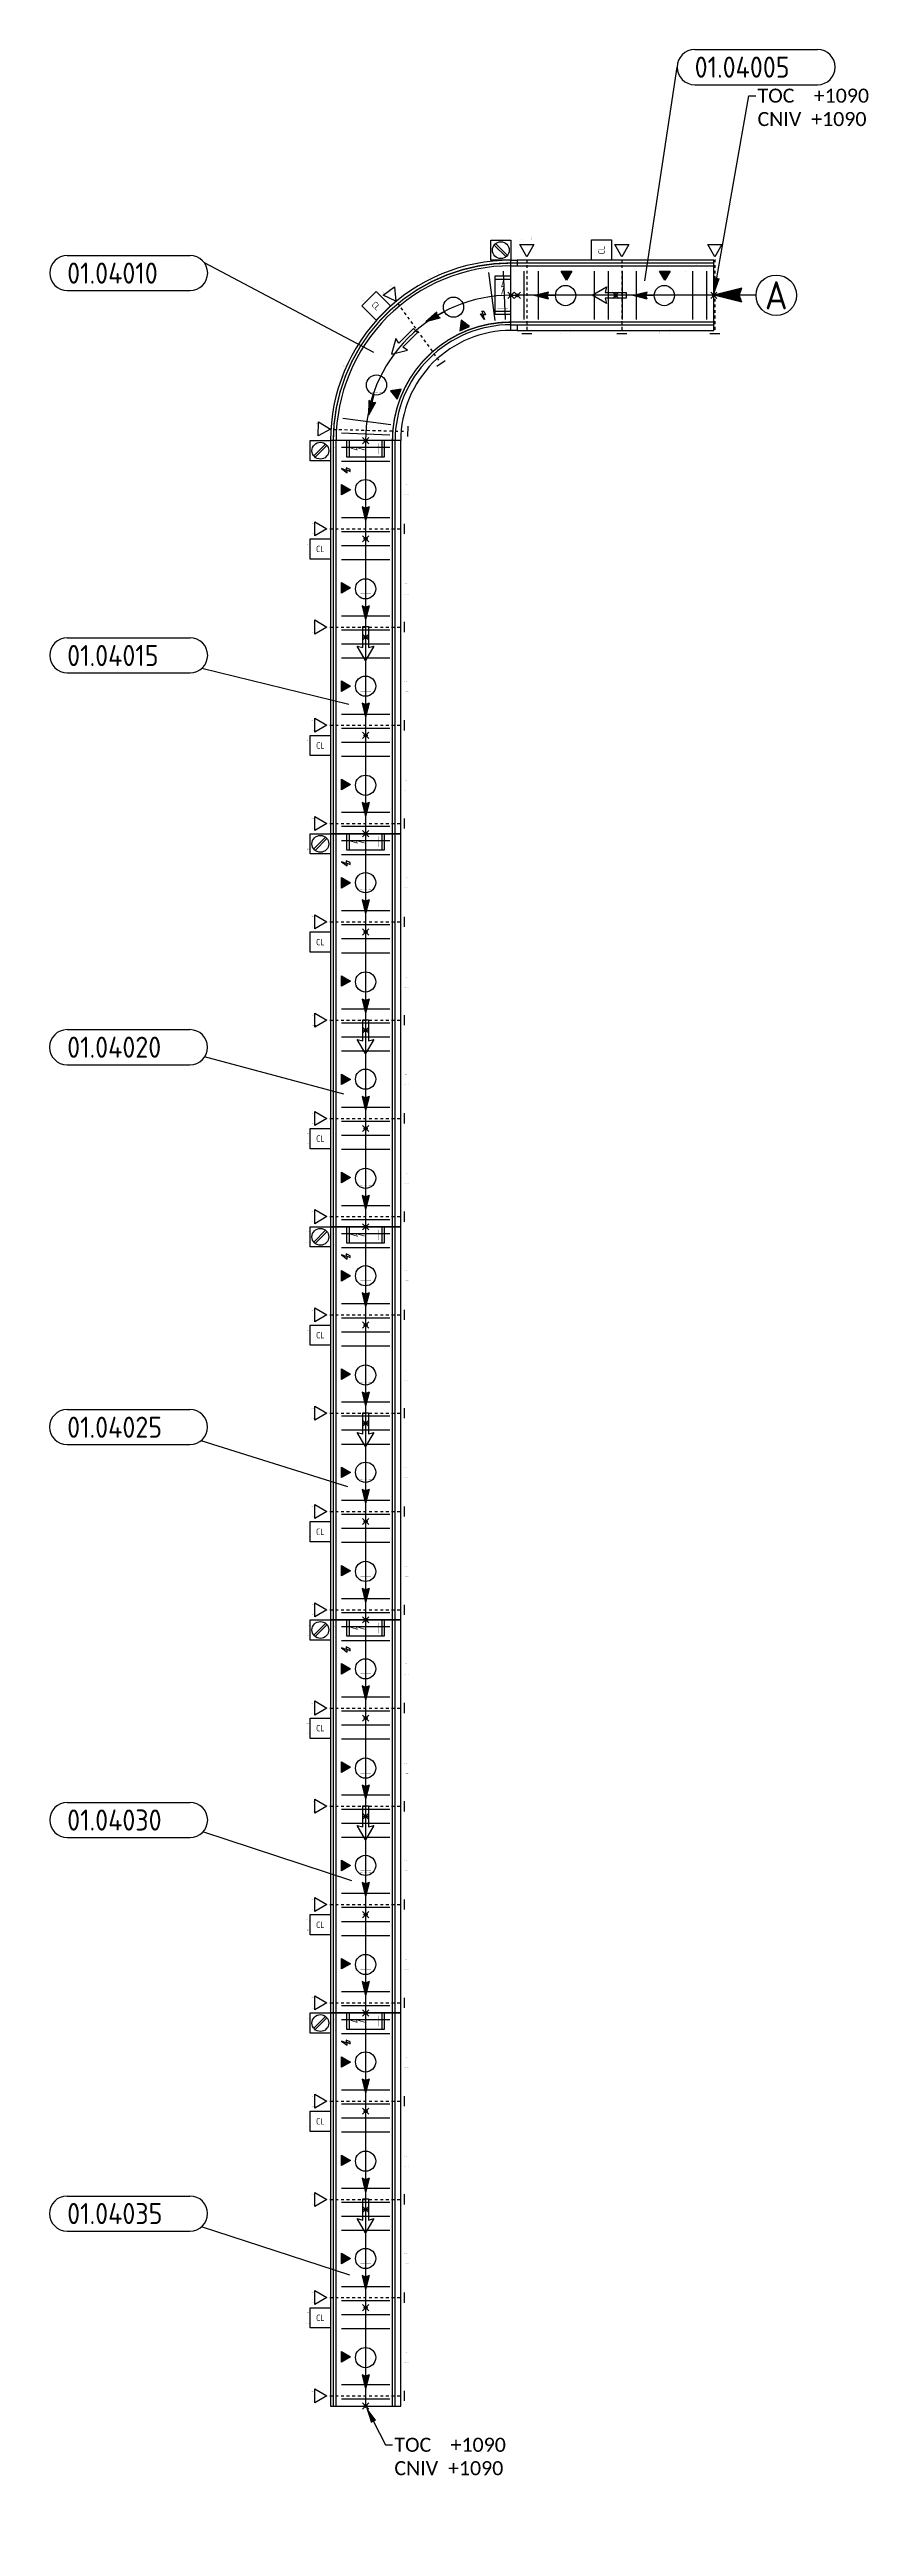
# Model space of a CAD drawing. Header units: millimetres. Extents: x -237058 to -184775, y -34272 to -10386.
# Drawn here: x -230026 to -224196, y -34258 to -16615 of the extents above; entities that cross this region are included whole.
import ezdxf
from ezdxf import colors
from ezdxf.entities.mleader import LeaderData, LeaderLine
from ezdxf.enums import TextEntityAlignment as Align
from ezdxf.math import Vec2, Vec3

# ---------------------------------------------------------------- set-up
doc = ezdxf.new("R2018")
doc.units = ezdxf.units.MM
doc.header["$PDMODE"] = 35
doc.header["$PDSIZE"] = 22
for name, color, linetype in [('0_SA-Comp_230V', 7, 'Continuous'), ('0_SA-Comp_Connections_And_Zooms', 1, 'Continuous'), ('0_SA-Comp_ICE', 4, 'Continuous'), ('0_SA-Comp_Inther', 7, 'Continuous'), ('0_SA-Comp_Profinet', 7, 'Continuous'), ('0_TOC+1090_conv_ICE', 7, 'Continuous'), ('conv_accumulation', 3, 'Continuous'), ('conv_beltside', 74, 'Continuous'), ('conv_centerline', 140, 'Continuous'), ('conv_direction', 30, 'Continuous'), ('conv_e-side', 12, 'Continuous'), ('conv_nodes', 7, 'Continuous'), ('conv_POSNR', 3, 'Continuous'), ('conv_speeds', 7, 'Continuous'), ('conv_type', 7, 'Continuous')]:
    doc.layers.add(name, color=color, linetype=linetype)
doc.layers.add('conv_textures', color=7, linetype='Continuous', true_color=0x5a6e7e)
doc.styles.add('ICE_25', font='calibri.ttf', dxfattribs={"height": 25})
doc.styles.add('Int_Kader_2.0', font='calibri.ttf', dxfattribs={"height": 2})
doc.styles.get("Standard").update_dxf_attribs({"font": 'isocp.shx'})

# ---------------------------------------------------------------- blocks, each defined once
blk = doc.blocks.new('ICE_sub-block_balloon_S')
at = {"layer": 'conv_POSNR'}
for p, q in [((-437.5, 125), (437.5, 125)), ((-437.5, -125), (437.5, -125))]:
    blk.add_line(p, q, dxfattribs=at)
for centre, start, end in [((-437.5, 0), 90, 270), ((437.5, 0), 270, 90)]:
    blk.add_arc(centre, 125, start, end, dxfattribs=at)
blk = doc.blocks.new('ICE_sub-block_direction')
at = {"layer": 'conv_direction'}
for p, q in [((-75, -20), (-75, 20)), ((-75, 20), (75, 20)), ((75, 20), (65, 59)), ((65, 59), (166, 0)), ((166, 0), (65, -59)), ((75, -20), (-75, -20)), ((65, -59), (75, -20))]:
    blk.add_line(p, q, dxfattribs=at)
blk = doc.blocks.new('ICE_sub-block_accumulation')
at = {"layer": 'conv_accumulation'}
h = blk.add_hatch(color=256, dxfattribs=at)
h.dxf.hatch_style = 1
h.paths.add_polyline_path([(0, 65), (-38, 0), (37, 0)])
for p, q in [((-38, 0), (0, 65)), ((37, 0), (-38, 0)), ((0, 65), (37, 0))]:
    blk.add_line(p, q, dxfattribs=at)
blk = doc.blocks.new('power_supply_sign')
blk.add_lwpolyline([(0, 0), (30, 41), (9, 41), (20, 61), (6, 61), (-7, 33), (12, 33)], close=True)
blk = doc.blocks.new('*U277')
for p, q in [((0, 250), (0, 210)), ((2800, 250), (0, 250)), ((0, 210), (0, -210)), ((2800, 210), (0, 210)), ((2800, 210), (2800, 250)), ((2800, -210), (2800, 210)), ((0, -210), (0, -250)), ((2800, -210), (0, -210)), ((0, -250), (2800, -250)), ((2800, -250), (2800, -210))]:
    blk.add_line(p, q)
at = {"layer": 'conv_beltside', "const_width": 10}
blk.add_lwpolyline([(0, 191), (2800, 191)], dxfattribs=at)
at = {"layer": 'conv_centerline'}
blk.add_line((0, 0), (2800, 0), dxfattribs=at)
at = {"layer": 'conv_e-side', "const_width": 10}
blk.add_lwpolyline([(0, -230), (2800, -230)], dxfattribs=at)
at = {"layer": 'conv_nodes'}
for p in [(0, 0), (700, 0), (1400, 0), (2100, 0), (2800, 0)]:
    blk.add_point(p, dxfattribs=at)
at = {"layer": 'conv_POSNR'}
blk.add_line((1879, -120), (1623, -1166), dxfattribs=at)
at = {"layer": 'conv_textures'}
for p, q in [((50, 172), (50, -172)), ((150, 172), (150, -172)), ((550, 172), (550, -172)), ((650, 172), (650, -172)), ((750, 172), (750, -172)), ((850, 172), (850, -172)), ((1250, 172), (1250, -172)), ((1350, 172), (1350, -172)), ((1450, 172), (1450, -172)), ((1550, 172), (1550, -172)), ((1950, 172), (1950, -172)), ((2050, 172), (2050, -172)), ((2150, 172), (2150, -172)), ((2250, 172), (2250, -172)), ((2650, 172), (2650, -172)), ((2750, 172), (2750, -172))]:
    blk.add_line(p, q, dxfattribs=at)
for name, p in [('ICE_sub-block_direction', (1400, 0)), ('ICE_sub-block_direction', (1400, 0)), ('power_supply_sign', (200, -172)), ('ICE_sub-block_accumulation', (350, -172)), ('ICE_sub-block_accumulation', (1050, -172)), ('ICE_sub-block_accumulation', (1750, -172)), ('ICE_sub-block_accumulation', (2450, -172))]:
    blk.add_blockref(name, p)
at = {"rotation": 90.00000000000001}
blk.add_blockref('ICE_sub-block_balloon_S', (1530, -1687), dxfattribs=at)
at = {"layer": 'conv_POSNR', "flags": 8}
blk.add_attdef('position_number', (1605, -2125), '', height=150, rotation=90, dxfattribs=at)
at = {"layer": 'conv_speeds', "lineweight": 30, "flags": 2}
for tag, p in [('v', (50, -210)), ('a', (125, -210))]:
    blk.add_attdef(tag, text='', height=25, rotation=270, dxfattribs=at).set_placement(p, align=Align.MIDDLE_RIGHT)
at = {"layer": 'conv_type', "style": 'ICE_25', "flags": 10}
blk.add_attdef('identifier', (15, -242), '', height=25, dxfattribs=at)
blk = doc.blocks.new('*U278')
for p, q in [((0, 250), (0, 210)), ((2800, 250), (0, 250)), ((0, 210), (0, -210)), ((2800, 210), (0, 210)), ((2800, 210), (2800, 250)), ((2800, -210), (2800, 210)), ((0, -210), (0, -250)), ((2800, -210), (0, -210)), ((0, -250), (2800, -250)), ((2800, -250), (2800, -210))]:
    blk.add_line(p, q)
at = {"layer": 'conv_beltside', "const_width": 10}
blk.add_lwpolyline([(0, 191), (2800, 191)], dxfattribs=at)
at = {"layer": 'conv_centerline'}
blk.add_line((0, 0), (2800, 0), dxfattribs=at)
at = {"layer": 'conv_e-side', "const_width": 10}
blk.add_lwpolyline([(0, -230), (2800, -230)], dxfattribs=at)
at = {"layer": 'conv_nodes'}
for p in [(0, 0), (700, 0), (1400, 0), (2100, 0), (2800, 0)]:
    blk.add_point(p, dxfattribs=at)
at = {"layer": 'conv_POSNR'}
blk.add_line((1856, -154), (1590, -1146), dxfattribs=at)
at = {"layer": 'conv_textures'}
for p, q in [((50, 172), (50, -172)), ((150, 172), (150, -172)), ((550, 172), (550, -172)), ((650, 172), (650, -172)), ((750, 172), (750, -172)), ((850, 172), (850, -172)), ((1250, 172), (1250, -172)), ((1350, 172), (1350, -172)), ((1450, 172), (1450, -172)), ((1550, 172), (1550, -172)), ((1950, 172), (1950, -172)), ((2050, 172), (2050, -172)), ((2150, 172), (2150, -172)), ((2250, 172), (2250, -172)), ((2650, 172), (2650, -172)), ((2750, 172), (2750, -172))]:
    blk.add_line(p, q, dxfattribs=at)
for name, p in [('ICE_sub-block_direction', (1400, 0)), ('ICE_sub-block_direction', (1400, 0)), ('power_supply_sign', (200, -172)), ('ICE_sub-block_accumulation', (350, -172)), ('ICE_sub-block_accumulation', (1050, -172)), ('ICE_sub-block_accumulation', (1750, -172)), ('ICE_sub-block_accumulation', (2450, -172))]:
    blk.add_blockref(name, p)
at = {"rotation": 89.99999999999997}
blk.add_blockref('ICE_sub-block_balloon_S', (1521, -1688), dxfattribs=at)
at = {"layer": 'conv_POSNR', "flags": 8}
blk.add_attdef('position_number', (1596, -2125), '', height=150, rotation=90, dxfattribs=at)
at = {"layer": 'conv_speeds', "lineweight": 30, "flags": 2}
for tag, p in [('v', (50, -210)), ('a', (125, -210))]:
    blk.add_attdef(tag, text='', height=25, rotation=270, dxfattribs=at).set_placement(p, align=Align.MIDDLE_RIGHT)
at = {"layer": 'conv_type', "style": 'ICE_25', "flags": 10}
blk.add_attdef('identifier', (15, -242), '', height=25, dxfattribs=at)
blk = doc.blocks.new('*U279')
for p, q in [((0, 250), (0, 210)), ((2800, 250), (0, 250)), ((0, 210), (0, -210)), ((2800, 210), (0, 210)), ((2800, 210), (2800, 250)), ((2800, -210), (2800, 210)), ((0, -210), (0, -250)), ((2800, -210), (0, -210)), ((0, -250), (2800, -250)), ((2800, -250), (2800, -210))]:
    blk.add_line(p, q)
at = {"layer": 'conv_beltside', "const_width": 10}
blk.add_lwpolyline([(0, 191), (2800, 191)], dxfattribs=at)
at = {"layer": 'conv_centerline'}
blk.add_line((0, 0), (2800, 0), dxfattribs=at)
at = {"layer": 'conv_e-side', "const_width": 10}
blk.add_lwpolyline([(0, -230), (2800, -230)], dxfattribs=at)
at = {"layer": 'conv_nodes'}
for p in [(0, 0), (700, 0), (1400, 0), (2100, 0), (2800, 0)]:
    blk.add_point(p, dxfattribs=at)
at = {"layer": 'conv_POSNR'}
blk.add_line((1852, -127), (1524, -1170), dxfattribs=at)
at = {"layer": 'conv_textures'}
for p, q in [((50, 172), (50, -172)), ((150, 172), (150, -172)), ((550, 172), (550, -172)), ((650, 172), (650, -172)), ((750, 172), (750, -172)), ((850, 172), (850, -172)), ((1250, 172), (1250, -172)), ((1350, 172), (1350, -172)), ((1450, 172), (1450, -172)), ((1550, 172), (1550, -172)), ((1950, 172), (1950, -172)), ((2050, 172), (2050, -172)), ((2150, 172), (2150, -172)), ((2250, 172), (2250, -172)), ((2650, 172), (2650, -172)), ((2750, 172), (2750, -172))]:
    blk.add_line(p, q, dxfattribs=at)
for name, p in [('ICE_sub-block_direction', (1400, 0)), ('ICE_sub-block_direction', (1400, 0)), ('power_supply_sign', (200, -172)), ('ICE_sub-block_accumulation', (350, -172)), ('ICE_sub-block_accumulation', (1050, -172)), ('ICE_sub-block_accumulation', (1750, -172)), ('ICE_sub-block_accumulation', (2450, -172))]:
    blk.add_blockref(name, p)
at = {"rotation": 90.00000000000001}
blk.add_blockref('ICE_sub-block_balloon_S', (1427, -1688), dxfattribs=at)
at = {"layer": 'conv_POSNR', "flags": 8}
blk.add_attdef('position_number', (1502, -2125), '', height=150, rotation=90, dxfattribs=at)
at = {"layer": 'conv_speeds', "lineweight": 30, "flags": 2}
for tag, p in [('v', (50, -210)), ('a', (125, -210))]:
    blk.add_attdef(tag, text='', height=25, rotation=270, dxfattribs=at).set_placement(p, align=Align.MIDDLE_RIGHT)
at = {"layer": 'conv_type', "style": 'ICE_25', "flags": 10}
blk.add_attdef('identifier', (15, -242), '', height=25, dxfattribs=at)
blk = doc.blocks.new('*U282')
for p, q in [((0, 250), (0, 210)), ((2800, 250), (0, 250)), ((0, 210), (0, -210)), ((2800, 210), (0, 210)), ((2800, 210), (2800, 250)), ((2800, -210), (2800, 210)), ((0, -210), (0, -250)), ((2800, -210), (0, -210)), ((0, -250), (2800, -250)), ((2800, -250), (2800, -210))]:
    blk.add_line(p, q)
at = {"layer": 'conv_beltside', "const_width": 10}
blk.add_lwpolyline([(0, 191), (2800, 191)], dxfattribs=at)
at = {"layer": 'conv_centerline'}
blk.add_line((0, 0), (2800, 0), dxfattribs=at)
at = {"layer": 'conv_e-side', "const_width": 10}
blk.add_lwpolyline([(0, -230), (2800, -230)], dxfattribs=at)
at = {"layer": 'conv_nodes'}
for p in [(0, 0), (700, 0), (1400, 0), (2100, 0), (2800, 0)]:
    blk.add_point(p, dxfattribs=at)
at = {"layer": 'conv_POSNR'}
blk.add_line((1859, -97), (1510, -1158), dxfattribs=at)
at = {"layer": 'conv_textures'}
for p, q in [((50, 172), (50, -172)), ((150, 172), (150, -172)), ((550, 172), (550, -172)), ((650, 172), (650, -172)), ((750, 172), (750, -172)), ((850, 172), (850, -172)), ((1250, 172), (1250, -172)), ((1350, 172), (1350, -172)), ((1450, 172), (1450, -172)), ((1550, 172), (1550, -172)), ((1950, 172), (1950, -172)), ((2050, 172), (2050, -172)), ((2150, 172), (2150, -172)), ((2250, 172), (2250, -172)), ((2650, 172), (2650, -172)), ((2750, 172), (2750, -172))]:
    blk.add_line(p, q, dxfattribs=at)
for name, p in [('ICE_sub-block_direction', (1400, 0)), ('ICE_sub-block_direction', (1400, 0)), ('power_supply_sign', (200, -172)), ('ICE_sub-block_accumulation', (350, -172)), ('ICE_sub-block_accumulation', (1050, -172)), ('ICE_sub-block_accumulation', (1750, -172)), ('ICE_sub-block_accumulation', (2450, -172))]:
    blk.add_blockref(name, p)
at = {"rotation": 89.99999999999997}
blk.add_blockref('ICE_sub-block_balloon_S', (1426, -1687), dxfattribs=at)
at = {"layer": 'conv_POSNR', "flags": 8}
blk.add_attdef('position_number', (1501, -2125), '', height=150, rotation=90, dxfattribs=at)
at = {"layer": 'conv_speeds', "lineweight": 30, "flags": 2}
for tag, p in [('v', (50, -210)), ('a', (125, -210))]:
    blk.add_attdef(tag, text='', height=25, rotation=270, dxfattribs=at).set_placement(p, align=Align.MIDDLE_RIGHT)
at = {"layer": 'conv_type', "style": 'ICE_25', "flags": 10}
blk.add_attdef('identifier', (15, -242), '', height=25, dxfattribs=at)
blk = doc.blocks.new('*U280')
for p, q in [((0, 250), (0, 210)), ((2800, 250), (0, 250)), ((0, 210), (0, -210)), ((2800, 210), (0, 210)), ((2800, 210), (2800, 250)), ((2800, -210), (2800, 210)), ((0, -210), (0, -250)), ((2800, -210), (0, -210)), ((0, -250), (2800, -250)), ((2800, -250), (2800, -210))]:
    blk.add_line(p, q)
at = {"layer": 'conv_beltside', "const_width": 10}
blk.add_lwpolyline([(0, 191), (2800, 191)], dxfattribs=at)
at = {"layer": 'conv_centerline'}
blk.add_line((0, 0), (2800, 0), dxfattribs=at)
at = {"layer": 'conv_e-side', "const_width": 10}
blk.add_lwpolyline([(0, -230), (2800, -230)], dxfattribs=at)
at = {"layer": 'conv_nodes'}
for p in [(0, 0), (700, 0), (1400, 0), (2100, 0), (2800, 0)]:
    blk.add_point(p, dxfattribs=at)
at = {"layer": 'conv_POSNR'}
blk.add_line((1867, -113), (1524, -1169), dxfattribs=at)
at = {"layer": 'conv_textures'}
for p, q in [((50, 172), (50, -172)), ((150, 172), (150, -172)), ((550, 172), (550, -172)), ((650, 172), (650, -172)), ((750, 172), (750, -172)), ((850, 172), (850, -172)), ((1250, 172), (1250, -172)), ((1350, 172), (1350, -172)), ((1450, 172), (1450, -172)), ((1550, 172), (1550, -172)), ((1950, 172), (1950, -172)), ((2050, 172), (2050, -172)), ((2150, 172), (2150, -172)), ((2250, 172), (2250, -172)), ((2650, 172), (2650, -172)), ((2750, 172), (2750, -172))]:
    blk.add_line(p, q, dxfattribs=at)
for name, p in [('ICE_sub-block_direction', (1400, 0)), ('ICE_sub-block_direction', (1400, 0)), ('power_supply_sign', (200, -172)), ('ICE_sub-block_accumulation', (350, -172)), ('ICE_sub-block_accumulation', (1050, -172)), ('ICE_sub-block_accumulation', (1750, -172)), ('ICE_sub-block_accumulation', (2450, -172))]:
    blk.add_blockref(name, p)
at = {"rotation": 90.00000000000001}
blk.add_blockref('ICE_sub-block_balloon_S', (1429, -1688), dxfattribs=at)
at = {"layer": 'conv_POSNR', "flags": 8}
blk.add_attdef('position_number', (1504, -2125), '', height=150, rotation=90, dxfattribs=at)
at = {"layer": 'conv_speeds', "lineweight": 30, "flags": 2}
for tag, p in [('v', (50, -210)), ('a', (125, -210))]:
    blk.add_attdef(tag, text='', height=25, rotation=270, dxfattribs=at).set_placement(p, align=Align.MIDDLE_RIGHT)
at = {"layer": 'conv_type', "style": 'ICE_25', "flags": 10}
blk.add_attdef('identifier', (15, -242), '', height=25, dxfattribs=at)
blk = doc.blocks.new('*U262')
for p, q in [((0, 250), (0, 210)), ((1400, 250), (0, 250)), ((0, 210), (0, -210)), ((1400, 210), (0, 210)), ((1400, 210), (1400, 250)), ((1400, 250), (1445, 250)), ((1445, 210), (1400, 210)), ((1445, 250), (1445, 210)), ((1445, 210), (1445, -210)), ((0, -210), (0, -250)), ((1400, -210), (0, -210)), ((0, -250), (1400, -250)), ((1400, -250), (1400, -210)), ((1445, -210), (1400, -210)), ((1445, -250), (1400, -250)), ((1445, -210), (1445, -250))]:
    blk.add_line(p, q)
at = {"layer": 'conv_beltside', "const_width": 10}
for points in [[(0, 191), (1400, 191)], [(1400, 191), (1445, 191)]]:
    blk.add_lwpolyline(points, dxfattribs=at)
at = {"layer": 'conv_centerline'}
for p in [(0, 0), (1445, 0)]:
    blk.add_line(p, (1400, 0), dxfattribs=at)
at = {"layer": 'conv_e-side', "const_width": 10}
for points in [[(0, -230), (1400, -230)], [(1400, -230), (1445, -230)]]:
    blk.add_lwpolyline(points, dxfattribs=at)
at = {"layer": 'conv_nodes'}
for p in [(0, 0), (700, 0), (1400, 0), (1445, 0)]:
    blk.add_point(p, dxfattribs=at)
at = {"layer": 'conv_POSNR'}
blk.add_line((492, -104), (261, -1625), dxfattribs=at)
at = {"layer": 'conv_textures'}
for p, q in [((50, 172), (50, -172)), ((150, 172), (150, -172)), ((550, 172), (550, -172)), ((650, 172), (650, -172)), ((750, 172), (750, -172)), ((850, 172), (850, -172)), ((1250, 172), (1250, -172)), ((1350, 172), (1350, -172))]:
    blk.add_line(p, q, dxfattribs=at)
for name, p in [('ICE_sub-block_direction', (700, 0)), ('ICE_sub-block_direction', (700, 0)), ('ICE_sub-block_accumulation', (350, -172)), ('ICE_sub-block_accumulation', (1050, -172))]:
    blk.add_blockref(name, p)
at = {"xscale": 0.0009999999999999432, "yscale": 0.0009999999999999432, "zscale": 0.0009999999999999432}
blk.add_blockref('power_supply_sign', (200, -172), dxfattribs=at)
at = {"rotation": 180}
blk.add_blockref('ICE_sub-block_balloon_S', (-301, -1625), dxfattribs=at)
at = {"layer": 'conv_POSNR', "flags": 8}
blk.add_attdef('position_number', (136, -1550), '', height=150, rotation=180, dxfattribs=at)
at = {"layer": 'conv_speeds', "lineweight": 30, "flags": 2}
for tag, p in [('v', (50, -210)), ('a', (125, -210))]:
    blk.add_attdef(tag, text='', height=25, rotation=270, dxfattribs=at).set_placement(p, align=Align.MIDDLE_RIGHT)
at = {"layer": 'conv_type', "style": 'ICE_25', "flags": 10}
blk.add_attdef('identifier', (15, -242), '', height=25, dxfattribs=at)
blk = doc.blocks.new('*U265')
for p, q in [((785, 1035), (825, 1035)), ((825, 1035), (1245, 1035)), ((1245, 1035), (1285, 1035)), ((0, 250), (0, 210)), ((0, 210), (0, -210)), ((0, -210), (0, -250))]:
    blk.add_line(p, q)
for radius in [1285, 1245, 825, 785]:
    blk.add_arc((0, 1035), radius, 270, 0)
at = {"layer": 'conv_beltside', "const_width": 10}
blk.add_lwpolyline([(844, 1035, -0.414214), (0, 191)], format="xyb", dxfattribs=at)
at = {"layer": 'conv_centerline'}
blk.add_arc((0, 1035), 1035, 270, 0, dxfattribs=at)
at = {"layer": 'conv_e-side', "const_width": 10}
blk.add_lwpolyline([(1265, 1035, -0.414214), (0, -230)], format="xyb", dxfattribs=at)
at = {"layer": 'conv_nodes'}
for p in [(1035, 1035), (0, 0)]:
    blk.add_point(p, dxfattribs=at)
at = {"layer": 'conv_POSNR'}
blk.add_line((977, 408), (2183, -230), dxfattribs=at)
at = {"layer": 'conv_textures'}
for p, q in [((855, 922), (1197, 877)), ((862, 997), (1206, 982)), ((113, 180), (158, -162)), ((38, 173), (53, -171))]:
    blk.add_line(p, q, dxfattribs=at)
at = {"xscale": -1}
for name, p, rotation in [('ICE_sub-block_accumulation', (797, 705), 247.5000000000001), ('ICE_sub-block_accumulation', (330, 238), 202.5000000000001), ('power_supply_sign', (188, 173), 180)]:
    blk.add_blockref(name, p, dxfattribs=dict(at, rotation=rotation))
at = {"rotation": 180}
blk.add_blockref('ICE_sub-block_balloon_S', (2722, -158), dxfattribs=at)
at = {"layer": 'conv_direction', "xscale": -1, "rotation": 225}
blk.add_blockref('ICE_sub-block_direction', (732, 303), dxfattribs=at)
at = {"layer": 'conv_POSNR', "flags": 8}
blk.add_attdef('position_number', (3160, -83), '', height=150, rotation=180, dxfattribs=at)
at = {"layer": 'conv_speeds', "lineweight": 30, "flags": 2}
for tag, p in [('v', (38, 210)), ('a', (113, 210))]:
    blk.add_attdef(tag, text='', height=25, rotation=270, dxfattribs=at).set_placement(p, align=Align.MIDDLE_LEFT)
at = {"layer": 'conv_type', "style": 'ICE_25', "flags": 10}
blk.add_attdef('identifier', (12, -246), '', height=25, rotation=7.5, dxfattribs=at)
blk = doc.blocks.new('*U118')
at = {"ltscale": 0.5}
blk.add_lwpolyline([(-72, 72), (72, 72), (72, -72), (-72, -72)], close=True, dxfattribs=at)
at = {"insert": (0, 0), "char_height": 45, "width": 90.62, "attachment_point": 5, "rotation": 270}
blk.add_mtext('\\pxqc;CL', dxfattribs=at)
at = {"lineweight": 30, "flags": 29}
for tag, p in [('EPLAN_REF', (-36, -97)), ('FUNC_REF', (36, -97))]:
    blk.add_attdef(tag, text='', height=50, rotation=270, dxfattribs=at).set_placement(p, align=Align.MIDDLE_LEFT)
blk = doc.blocks.new('*U121')
at = {"ltscale": 0.5}
for p, q in [((-36, 550), (36, 550)), ((-50, -87), (0, 0)), ((0, 0), (50, -87)), ((50, -87), (-50, -87))]:
    blk.add_line(p, q, dxfattribs=at)
for p, q in [((0, 500), (0, 520)), ((0, 460), (0, 480)), ((0, 420), (0, 440)), ((0, 380), (0, 400)), ((0, 340), (0, 360)), ((0, 300), (0, 320)), ((0, 260), (0, 280)), ((0, 220), (0, 240)), ((0, 180), (0, 200)), ((0, 140), (0, 160)), ((0, 100), (0, 120)), ((0, 60), (0, 80)), ((0, 20), (0, 40))]:
    blk.add_line(p, q)
at = {"lineweight": 30, "flags": 57}
for tag, p in [('EPLAN_REF', (-35, -112)), ('FUNC_REF', (36, -111))]:
    blk.add_attdef(tag, text='', height=50, rotation=271.1485, dxfattribs=at).set_placement(p, align=Align.MIDDLE_LEFT)
blk = doc.blocks.new('*U120')
at = {"ltscale": 0.5}
for p, q in [((-36, 550), (36, 550)), ((-50, -87), (0, 0)), ((0, 0), (50, -87)), ((50, -87), (-50, -87))]:
    blk.add_line(p, q, dxfattribs=at)
for p, q in [((0, 500), (0, 520)), ((0, 460), (0, 480)), ((0, 420), (0, 440)), ((0, 380), (0, 400)), ((0, 340), (0, 360)), ((0, 300), (0, 320)), ((0, 260), (0, 280)), ((0, 220), (0, 240)), ((0, 180), (0, 200)), ((0, 140), (0, 160)), ((0, 100), (0, 120)), ((0, 60), (0, 80)), ((0, 20), (0, 40))]:
    blk.add_line(p, q)
at = {"lineweight": 30, "flags": 29}
for tag, p in [('EPLAN_REF', (-36, -112)), ('FUNC_REF', (36, -112))]:
    blk.add_attdef(tag, text='', height=50, rotation=270, dxfattribs=at).set_placement(p, align=Align.MIDDLE_LEFT)
blk = doc.blocks.new('*U119')
at = {"ltscale": 0.5}
h = blk.add_hatch(color=256, dxfattribs=at)
h.dxf.hatch_style = 1
h.paths.add_polyline_path([(132, 0), (122, -25), (222, 0), (122, 25)])
blk.add_line((72, 0), (132, 0))
for p, q in [((122, 25), (132, 0)), ((122, 25), (222, 0)), ((132, 0), (122, -25)), ((122, -25), (222, 0))]:
    blk.add_line(p, q, dxfattribs=at)
at = {"ltscale": 0.5, "const_width": 1}
for points in [[(-22, 51), (-37, 51)], [(38, 36), (-37, 36)], [(8, 51), (-7, 51)], [(38, 51), (23, 51)]]:
    blk.add_lwpolyline(points, dxfattribs=at)
blk.add_circle((0, 0), 72)
at = {"lineweight": 30}
for tag, p in [('EPLAN_REF', (-36, 273)), ('FUNC_REF', (36, 273))]:
    blk.add_attdef(tag, text='', height=50, rotation=270, dxfattribs=at).set_placement(p, align=Align.MIDDLE_RIGHT)
blk = doc.blocks.new('*U43')
at = {"ltscale": 0.5}
blk.add_lwpolyline([(-72, 72), (72, 72), (72, -72), (-72, -72)], close=True, dxfattribs=at)
at = {"insert": (0, 0), "char_height": 45, "width": 90.62, "attachment_point": 5, "rotation": 270}
blk.add_mtext('\\pxqc;CL', dxfattribs=at)
at = {"lineweight": 30, "flags": 19}
for tag, p in [('EPLAN_REF', (-36, 97)), ('FUNC_REF', (36, 97))]:
    blk.add_attdef(tag, text='', height=50, rotation=269.9158, dxfattribs=at).set_placement(p, align=Align.MIDDLE_RIGHT)
blk = doc.blocks.new('*U301')
at = {"color": 30, "true_color": 0xf8991e}
for points in [[(57, 135), (-58, 135), (-58, -135), (57, -135)], [(57, 135), (-58, 135), (-58, 115), (57, 115)], [(57, -115), (-58, -115), (-58, -135), (57, -135)]]:
    blk.add_lwpolyline(points, close=True, dxfattribs=at)
at = {"ltscale": 0.5, "const_width": 1}
for points in [[(-22, 107), (-37, 107)], [(38, 92), (-37, 92)], [(8, 107), (-7, 107)], [(38, 107), (23, 107)]]:
    blk.add_lwpolyline(points, dxfattribs=at)
at = {"color": 3, "const_width": 5}
blk.add_lwpolyline([(-5, -107), (9, -60), (-9, -65), (9, -6)], dxfattribs=at)
at = {"lineweight": 30, "flags": 63}
for tag, p in [('EPLAN_REF', (-33, 277)), ('FUNC_REF', (39, 277))]:
    blk.add_attdef(tag, text='', height=50, rotation=270, dxfattribs=at).set_placement(p, align=Align.MIDDLE_RIGHT)
blk = doc.blocks.new('*U68')
at = {"ltscale": 0.5}
h = blk.add_hatch(color=256, dxfattribs=at)
h.dxf.hatch_style = 1
h.paths.add_polyline_path([(117, 62), (119, 35), (196, 104), (96, 79)])
blk.add_line((64, 34), (117, 62))
for p, q in [((96, 79), (196, 104)), ((96, 79), (117, 62)), ((117, 62), (119, 35)), ((119, 35), (196, 104))]:
    blk.add_line(p, q, dxfattribs=at)
at = {"ltscale": 0.5, "const_width": 1}
for points in [[(-22, 51), (-37, 51)], [(38, 36), (-37, 36)], [(8, 51), (-7, 51)], [(38, 51), (23, 51)]]:
    blk.add_lwpolyline(points, dxfattribs=at)
blk.add_circle((0, 0), 72)
at = {"lineweight": 30, "flags": 5}
for tag, p in [('FUNC_REF', (114, -254)), ('EPLAN_REF', (177, -218))]:
    blk.add_attdef(tag, text='', height=50, rotation=120, dxfattribs=at).set_placement(p, align=Align.MIDDLE_RIGHT)
blk = doc.blocks.new('*U67')
at = {"ltscale": 0.5}
h = blk.add_hatch(color=256, dxfattribs=at)
h.dxf.hatch_style = 1
h.paths.add_polyline_path([(34, 128), (56, 111), (57, 214), (7, 124)])
for p, q in [((7, 124), (57, 214)), ((56, 111), (57, 214)), ((7, 124), (34, 128)), ((34, 128), (56, 111))]:
    blk.add_line(p, q, dxfattribs=at)
blk.add_line((19, 70), (34, 128))
at = {"ltscale": 0.5, "const_width": 1}
for points in [[(-22, 51), (-37, 51)], [(38, 36), (-37, 36)], [(8, 51), (-7, 51)], [(38, 51), (23, 51)]]:
    blk.add_lwpolyline(points, dxfattribs=at)
blk.add_circle((0, 0), 72)
at = {"lineweight": 30, "flags": 10}
for tag, p in [('FUNC_REF', (241, -138)), ('EPLAN_REF', (267, -71))]:
    blk.add_attdef(tag, text='', height=50, rotation=158.7959, dxfattribs=at).set_placement(p, align=Align.MIDDLE_RIGHT)
blk = doc.blocks.new('*U41')
at = {"ltscale": 0.5}
for p, q in [((0, 0), (19, 98)), ((95, 33), (0, 0)), ((19, 98), (95, 33)), ((-334, -439), (-388, -391))]:
    blk.add_line(p, q, dxfattribs=at)
for p, q in [((-144, -166), (-157, -181)), ((-118, -136), (-131, -151)), ((-92, -106), (-105, -121)), ((-66, -75), (-79, -91)), ((-39, -45), (-52, -60)), ((-13, -15), (-26, -30)), ((-302, -347), (-315, -362)), ((-276, -317), (-289, -332)), ((-249, -287), (-262, -302)), ((-223, -257), (-236, -272)), ((-197, -226), (-210, -241)), ((-171, -196), (-184, -211)), ((-328, -377), (-341, -392))]:
    blk.add_line(p, q)
at = {"lineweight": 30, "flags": 55}
for tag, p in [('EPLAN_REF', (46, 108)), ('FUNC_REF', (100, 61))]:
    blk.add_attdef(tag, text='', height=50, rotation=228.9869, dxfattribs=at).set_placement(p, align=Align.MIDDLE_RIGHT)
blk = doc.blocks.new('*U42')
at = {"ltscale": 0.5}
for p, q in [((0, 0), (83, 56)), ((90, -44), (0, 0)), ((83, 56), (90, -44)), ((-546, -74), (-551, -2))]:
    blk.add_line(p, q, dxfattribs=at)
for p, q in [((-499, -35), (-519, -36)), ((-459, -32), (-479, -33)), ((-419, -29), (-439, -31)), ((-379, -26), (-399, -28)), ((-339, -24), (-359, -25)), ((-299, -21), (-319, -22)), ((-259, -18), (-279, -19)), ((-219, -15), (-239, -17)), ((-180, -13), (-200, -14)), ((-140, -10), (-160, -11)), ((-100, -7), (-120, -8)), ((-60, -4), (-80, -6)), ((-20, -1), (-40, -3))]:
    blk.add_line(p, q)
at = {"lineweight": 30, "flags": 29}
for tag, p in [('EPLAN_REF', (109, 44)), ('FUNC_REF', (114, -28))]:
    blk.add_attdef(tag, text='', height=50, rotation=184.3694, dxfattribs=at).set_placement(p, align=Align.MIDDLE_RIGHT)
blk = doc.blocks.new('*U66')
for p, q in [((37, -47), (-47, 37)), ((47, -37), (-37, 47))]:
    blk.add_line(p, q)
at = {"ltscale": 0.5}
blk.add_lwpolyline([(-72, 72), (72, 72), (72, -72), (-72, -72)], close=True, dxfattribs=at)
blk.add_circle((0, 0), 60)
at = {"lineweight": 30, "flags": 2}
for tag, p in [('EPLAN_REF', (-36, -97)), ('FUNC_REF', (36, -97))]:
    blk.add_attdef(tag, text='', height=50, rotation=270, dxfattribs=at).set_placement(p, align=Align.MIDDLE_LEFT)
blk = doc.blocks.new('*U75')
at = {"ltscale": 0.5}
blk.add_lwpolyline([(-72, 72), (72, 72), (72, -72), (-72, -72)], close=True, dxfattribs=at)
at = {"insert": (0, 0), "char_height": 45, "width": 90.62, "attachment_point": 5, "rotation": 90}
blk.add_mtext('\\pxqc;CL', dxfattribs=at)
at = {"lineweight": 30, "flags": 14}
for tag, p in [('FUNC_REF', (-36, -97)), ('EPLAN_REF', (36, -97))]:
    blk.add_attdef(tag, text='', height=50, rotation=90, dxfattribs=at).set_placement(p, align=Align.MIDDLE_RIGHT)
blk = doc.blocks.new('*U125')
at = {"color": 30, "true_color": 0xf8991e}
for points in [[(57, 135), (-58, 135), (-58, -135), (57, -135)], [(57, 135), (-58, 135), (-58, 115), (57, 115)], [(57, -115), (-58, -115), (-58, -135), (57, -135)]]:
    blk.add_lwpolyline(points, close=True, dxfattribs=at)
at = {"ltscale": 0.5, "const_width": 1}
for points in [[(-23, 107), (-38, 107)], [(37, 92), (-38, 92)], [(7, 107), (-8, 107)], [(37, 107), (22, 107)]]:
    blk.add_lwpolyline(points, dxfattribs=at)
at = {"color": 3, "const_width": 5}
blk.add_lwpolyline([(-5, -107), (9, -60), (-9, -65), (9, -6)], dxfattribs=at)
at = {"lineweight": 30}
for tag, p in [('FUNC_REF', (-12, 275)), ('EPLAN_REF', (60, 275))]:
    blk.add_attdef(tag, text='', height=50, rotation=90, dxfattribs=at).set_placement(p, align=Align.MIDDLE_LEFT)
blk = doc.blocks.new('*U76')
at = {"ltscale": 0.5}
for p, q in [((-36, 550), (36, 550)), ((-50, -87), (0, 0)), ((0, 0), (50, -87)), ((50, -87), (-50, -87))]:
    blk.add_line(p, q, dxfattribs=at)
for p, q in [((0, 500), (0, 520)), ((0, 460), (0, 480)), ((0, 420), (0, 440)), ((0, 380), (0, 400)), ((0, 340), (0, 360)), ((0, 300), (0, 320)), ((0, 260), (0, 280)), ((0, 220), (0, 240)), ((0, 180), (0, 200)), ((0, 140), (0, 160)), ((0, 100), (0, 120)), ((0, 60), (0, 80)), ((0, 20), (0, 40))]:
    blk.add_line(p, q)
at = {"lineweight": 30, "flags": 42}
for tag, p in [('FUNC_REF', (-36, -112)), ('EPLAN_REF', (36, -112))]:
    blk.add_attdef(tag, text='', height=50, rotation=90, dxfattribs=at).set_placement(p, align=Align.MIDDLE_RIGHT)
blk = doc.blocks.new('*U73')
at = {"ltscale": 0.5}
for p, q in [((-36, 550), (36, 550)), ((-50, -87), (0, 0)), ((0, 0), (50, -87)), ((50, -87), (-50, -87))]:
    blk.add_line(p, q, dxfattribs=at)
for p, q in [((0, 500), (0, 520)), ((0, 460), (0, 480)), ((0, 420), (0, 440)), ((0, 380), (0, 400)), ((0, 340), (0, 360)), ((0, 300), (0, 320)), ((0, 260), (0, 280)), ((0, 220), (0, 240)), ((0, 180), (0, 200)), ((0, 140), (0, 160)), ((0, 100), (0, 120)), ((0, 60), (0, 80)), ((0, 20), (0, 40))]:
    blk.add_line(p, q)
at = {"lineweight": 30, "flags": 42}
for tag, p in [('FUNC_REF', (-36, -109)), ('EPLAN_REF', (36, -109))]:
    blk.add_attdef(tag, text='', height=50, rotation=90, dxfattribs=at).set_placement(p, align=Align.MIDDLE_RIGHT)
blk = doc.blocks.new('*U71')
at = {"ltscale": 0.5}
for p, q in [((-36, 550), (36, 550)), ((-50, -87), (0, 0)), ((0, 0), (50, -87)), ((50, -87), (-50, -87))]:
    blk.add_line(p, q, dxfattribs=at)
for p, q in [((0, 500), (0, 520)), ((0, 460), (0, 480)), ((0, 420), (0, 440)), ((0, 380), (0, 400)), ((0, 340), (0, 360)), ((0, 300), (0, 320)), ((0, 260), (0, 280)), ((0, 220), (0, 240)), ((0, 180), (0, 200)), ((0, 140), (0, 160)), ((0, 100), (0, 120)), ((0, 60), (0, 80)), ((0, 20), (0, 40))]:
    blk.add_line(p, q)
at = {"lineweight": 30, "flags": 42}
for tag, p in [('FUNC_REF', (-36, -112)), ('EPLAN_REF', (36, -112))]:
    blk.add_attdef(tag, text='', height=50, rotation=90, dxfattribs=at).set_placement(p, align=Align.MIDDLE_RIGHT)
blk = doc.blocks.new('*U79')
at = {"ltscale": 0.5}
h = blk.add_hatch(color=256, dxfattribs=at)
h.dxf.hatch_style = 1
h.paths.add_polyline_path([(132, 0), (122, -25), (222, 0), (122, 25)])
blk.add_line((72, 0), (132, 0))
for p, q in [((122, 25), (132, 0)), ((122, 25), (222, 0)), ((132, 0), (122, -25)), ((122, -25), (222, 0))]:
    blk.add_line(p, q, dxfattribs=at)
at = {"ltscale": 0.5, "const_width": 1}
for points in [[(36, -37.5), (36, 37.5)], [(51, 22.5), (51, 37.5)], [(51, -7.5), (51, 7.5)], [(51, -37.5), (51, -22.5)]]:
    blk.add_lwpolyline(points, dxfattribs=at)
blk.add_circle((0, 0), 72)
at = {"lineweight": 30, "flags": 8}
for tag, p in [('FUNC_REF', (-36, 275)), ('EPLAN_REF', (36, 275))]:
    blk.add_attdef(tag, text='', height=50, rotation=90, dxfattribs=at).set_placement(p, align=Align.MIDDLE_LEFT)
blk = doc.blocks.new('*U122')
at = {"ltscale": 0.5}
h = blk.add_hatch(color=256, dxfattribs=at)
h.dxf.hatch_style = 1
h.paths.add_polyline_path([(132, 0), (122, -25), (222, 0), (122, 25)])
blk.add_line((72, 0), (132, 0))
for p, q in [((122, 25), (132, 0)), ((122, 25), (222, 0)), ((132, 0), (122, -25)), ((122, -25), (222, 0))]:
    blk.add_line(p, q, dxfattribs=at)
at = {"ltscale": 0.5, "const_width": 1}
for points in [[(36, -37.5), (36, 37.5)], [(51, 22.5), (51, 37.5)], [(51, -7.5), (51, 7.5)], [(51, -37.5), (51, -22.5)]]:
    blk.add_lwpolyline(points, dxfattribs=at)
blk.add_circle((0, 0), 72)
at = {"lineweight": 30, "flags": 52}
for tag, p in [('FUNC_REF', (-36, 275)), ('EPLAN_REF', (36, 275))]:
    blk.add_attdef(tag, text='', height=50, rotation=90, dxfattribs=at).set_placement(p, align=Align.MIDDLE_LEFT)
blk = doc.blocks.new('*U123')
at = {"ltscale": 0.5}
h = blk.add_hatch(color=256, dxfattribs=at)
h.dxf.hatch_style = 1
h.paths.add_polyline_path([(132, 0), (122, -25), (222, 0), (122, 25)])
blk.add_line((72, 0), (132, 0))
for p, q in [((122, 25), (132, 0)), ((122, 25), (222, 0)), ((132, 0), (122, -25)), ((122, -25), (222, 0))]:
    blk.add_line(p, q, dxfattribs=at)
at = {"ltscale": 0.5, "const_width": 1}
for points in [[(36, -37.5), (36, 37.5)], [(51, 22.5), (51, 37.5)], [(51, -7.5), (51, 7.5)], [(51, -37.5), (51, -22.5)]]:
    blk.add_lwpolyline(points, dxfattribs=at)
blk.add_circle((0, 0), 72)
at = {"lineweight": 30, "flags": 52}
for tag, p in [('FUNC_REF', (-36, 275)), ('EPLAN_REF', (36, 275))]:
    blk.add_attdef(tag, text='', height=50, rotation=90, dxfattribs=at).set_placement(p, align=Align.MIDDLE_LEFT)
blk = doc.blocks.new('*U124')
at = {"ltscale": 0.5}
h = blk.add_hatch(color=256, dxfattribs=at)
h.dxf.hatch_style = 1
h.paths.add_polyline_path([(132, 0), (122, -25), (222, 0), (122, 25)])
blk.add_line((72, 0), (132, 0))
for p, q in [((122, 25), (132, 0)), ((122, 25), (222, 0)), ((132, 0), (122, -25)), ((122, -25), (222, 0))]:
    blk.add_line(p, q, dxfattribs=at)
at = {"ltscale": 0.5, "const_width": 1}
for points in [[(36, -37.5), (36, 37.5)], [(51, 22.5), (51, 37.5)], [(51, -7.5), (51, 7.5)], [(51, -37.5), (51, -22.5)]]:
    blk.add_lwpolyline(points, dxfattribs=at)
blk.add_circle((0, 0), 72)
at = {"lineweight": 30, "flags": 52}
for tag, p in [('FUNC_REF', (-36, 275)), ('EPLAN_REF', (36, 275))]:
    blk.add_attdef(tag, text='', height=50, rotation=90, dxfattribs=at).set_placement(p, align=Align.MIDDLE_LEFT)
blk = doc.blocks.new('*U46')
for p, q in [((37, -47), (-47, 37)), ((47, -37), (-37, 47))]:
    blk.add_line(p, q)
at = {"ltscale": 0.5}
blk.add_lwpolyline([(-72, 72), (72, 72), (72, -72), (-72, -72)], close=True, dxfattribs=at)
blk.add_circle((0, 0), 60)
at = {"lineweight": 30, "flags": 14}
for tag, p in [('FUNC_REF', (-36, -97)), ('EPLAN_REF', (36, -97))]:
    blk.add_attdef(tag, text='', height=50, rotation=90, dxfattribs=at).set_placement(p, align=Align.MIDDLE_RIGHT)
blk = doc.blocks.new('*U308')
at = {"ltscale": 0.5}
h = blk.add_hatch(color=256, dxfattribs=at)
h.dxf.hatch_style = 1
h.paths.add_polyline_path([(-264, 0), (-244, 50), (-444, 0), (-244, -50)])
for p, q in [((-244, 50), (-444, 0)), ((-244, -50), (-444, 0)), ((-264, 0), (-244, 50)), ((-244, -50), (-264, 0))]:
    blk.add_line(p, q, dxfattribs=at)
blk.add_line((-144, 0), (-264, 0))
blk.add_circle((0, 0), 144)
blk.add_attdef('CONNECTION', text='', height=200, dxfattribs=at).set_placement((0, 0), align=Align.MIDDLE_CENTER)
blk = doc.blocks.new('*U216')
at = {"ltscale": 0.5}
for p, q in [((-50, 87), (50, 87)), ((0, 0), (-50, 87)), ((50, 87), (0, 0)), ((36, -550), (-36, -550))]:
    blk.add_line(p, q, dxfattribs=at)
for p, q in [((0, -20), (0, -40)), ((0, -60), (0, -80)), ((0, -100), (0, -120)), ((0, -140), (0, -160)), ((0, -180), (0, -200)), ((0, -220), (0, -240)), ((0, -260), (0, -280)), ((0, -300), (0, -320)), ((0, -340), (0, -360)), ((0, -380), (0, -400)), ((0, -420), (0, -440)), ((0, -460), (0, -480)), ((0, -500), (0, -520))]:
    blk.add_line(p, q)
at = {"lineweight": 30}
for tag, p in [('FUNC_REF', (-36, 112)), ('EPLAN_REF', (36, 112))]:
    blk.add_attdef(tag, text='', height=50, rotation=90, dxfattribs=at).set_placement(p, align=Align.MIDDLE_LEFT)

msp = doc.modelspace()

# ---------------------------------------------------------------- block references
at = {"layer": '0_SA-Comp_230V'}
for name, p, rotation in [('*U66', (-226813, -18044), 180), ('*U301', (-226799, -18365), 180), ('*U125', (-227776, -19458), 270), ('*U125', (-227776, -22258), 270), ('*U125', (-227776, -25058), 270), ('*U125', (-227776, -27858), 270), ('*U125', (-227776, -30658), 270)]:
    msp.add_blockref(name, p, dxfattribs=dict(at, rotation=rotation))
ref = msp.add_blockref('*U46', (-228098, -19472), dxfattribs=dict(at, rotation=270))
lines = msp.add_mtext('MS0104015', dxfattribs={"layer": '0', "insert": (-228195, -19436), "char_height": 2.5, "attachment_point": 1})
ref.add_attrib('FUNC_REF', '', (-228195, -19436), dxfattribs={"flags": 70}).embed_mtext(lines)
lines = msp.add_mtext('=Z01+04015-300S4', dxfattribs={"layer": '0', "insert": (-228195, -19508), "char_height": 2.5, "attachment_point": 1})
ref.add_attrib('EPLAN_REF', '', (-228195, -19508), dxfattribs={"flags": 70}).embed_mtext(lines)
ref = msp.add_blockref('*U46', (-228098, -22272), dxfattribs=dict(at, rotation=270))
lines = msp.add_mtext('MS0104020', dxfattribs={"layer": '0', "insert": (-228195, -22236), "char_height": 2.5, "attachment_point": 1})
ref.add_attrib('FUNC_REF', '', (-228195, -22236), dxfattribs={"flags": 70}).embed_mtext(lines)
lines = msp.add_mtext('=Z01+04020-300S4', dxfattribs={"layer": '0', "insert": (-228195, -22308), "char_height": 2.5, "attachment_point": 1})
ref.add_attrib('EPLAN_REF', '', (-228195, -22308), dxfattribs={"flags": 70}).embed_mtext(lines)
ref = msp.add_blockref('*U46', (-228098, -25072), dxfattribs=dict(at, rotation=270))
lines = msp.add_mtext('MS0104025', dxfattribs={"layer": '0', "insert": (-228195, -25036), "char_height": 2.5, "attachment_point": 1})
ref.add_attrib('FUNC_REF', '', (-228195, -25036), dxfattribs={"flags": 70}).embed_mtext(lines)
lines = msp.add_mtext('=Z01+04025-300S4', dxfattribs={"layer": '0', "insert": (-228195, -25108), "char_height": 2.5, "attachment_point": 1})
ref.add_attrib('EPLAN_REF', '', (-228195, -25108), dxfattribs={"flags": 70}).embed_mtext(lines)
ref = msp.add_blockref('*U46', (-228098, -27872), dxfattribs=dict(at, rotation=270))
lines = msp.add_mtext('MS0104030', dxfattribs={"layer": '0', "insert": (-228195, -27836), "char_height": 2.5, "attachment_point": 1})
ref.add_attrib('FUNC_REF', '', (-228195, -27836), dxfattribs={"flags": 70}).embed_mtext(lines)
lines = msp.add_mtext('=Z01+04030-300S4', dxfattribs={"layer": '0', "insert": (-228195, -27908), "char_height": 2.5, "attachment_point": 1})
ref.add_attrib('EPLAN_REF', '', (-228195, -27908), dxfattribs={"flags": 70}).embed_mtext(lines)
ref = msp.add_blockref('*U46', (-228098, -30672), dxfattribs=dict(at, rotation=270))
lines = msp.add_mtext('MS0104035', dxfattribs={"layer": '0', "insert": (-228195, -30636), "char_height": 2.5, "attachment_point": 1})
ref.add_attrib('FUNC_REF', '', (-228195, -30636), dxfattribs={"flags": 70}).embed_mtext(lines)
lines = msp.add_mtext('=Z01+04035-300S4', dxfattribs={"layer": '0', "insert": (-228195, -30708), "char_height": 2.5, "attachment_point": 1})
ref.add_attrib('EPLAN_REF', '', (-228195, -30708), dxfattribs={"flags": 70}).embed_mtext(lines)
at = {"layer": '0_SA-Comp_Connections_And_Zooms'}
msp.add_blockref('*U308', (-224852, -18365), dxfattribs=at).add_auto_attribs({'CONNECTION': 'A'})
at = {"layer": '0_SA-Comp_ICE'}
ref = msp.add_blockref('*U121', (-226628, -18090), dxfattribs=dict(at, rotation=180))
lines = msp.add_mtext('S2_0104005', dxfattribs={"layer": '0', "insert": (-226665, -17980), "char_height": 2.5, "attachment_point": 1, "rotation": 91.1485})
ref.add_attrib('FUNC_REF', '', (-226665, -17980), dxfattribs={"flags": 28}).embed_mtext(lines)
lines = msp.add_mtext('=Z01+04005-503B7', dxfattribs={"layer": '0', "insert": (-226593, -17978), "char_height": 2.5, "attachment_point": 1, "rotation": 91.1485})
ref.add_attrib('EPLAN_REF', '', (-226593, -17978), dxfattribs={"flags": 28}).embed_mtext(lines)
at = {"layer": '0_SA-Comp_ICE', "rotation": 180}
msp.add_blockref('*U120', (-225952, -18090), dxfattribs=at)
at = {"layer": '0_SA-Comp_ICE'}
ref = msp.add_blockref('*U41', (-227560, -18406), dxfattribs=dict(at, rotation=76.74021518061247))
lines = msp.add_mtext('S1_0104010', dxfattribs={"layer": '0', "insert": (-227596, -18294), "char_height": 2.5, "attachment_point": 1, "rotation": 305.7271})
ref.add_attrib('FUNC_REF', '', (-227596, -18294), dxfattribs={"flags": 10}).embed_mtext(lines)
lines = msp.add_mtext('=Z01+04010-503B2', dxfattribs={"layer": '0', "insert": (-227655, -18336), "char_height": 2.5, "attachment_point": 1, "rotation": 305.7271})
ref.add_attrib('EPLAN_REF', '', (-227655, -18336), dxfattribs={"flags": 10}).embed_mtext(lines)
ref = msp.add_blockref('*U68', (-227150, -18450), dxfattribs=dict(at, rotation=180))
lines = msp.add_mtext('M1_0104010', dxfattribs={"layer": '0', "insert": (-227265, -18196), "char_height": 2.5, "attachment_point": 1, "rotation": 300})
ref.add_attrib('FUNC_REF', '', (-227265, -18196)).embed_mtext(lines)
lines = msp.add_mtext('=Z01+04010-502M2', dxfattribs={"layer": '0', "insert": (-227327, -18232), "char_height": 2.5, "attachment_point": 1, "rotation": 300})
ref.add_attrib('EPLAN_REF', '', (-227327, -18232)).embed_mtext(lines)
ref = msp.add_blockref('*U119', (-226352, -18367), dxfattribs=dict(at, rotation=180))
lines = msp.add_mtext('M2_0104005', dxfattribs={"layer": '0', "insert": (-226388, -18640), "char_height": 2.5, "attachment_point": 1, "rotation": 90})
ref.add_attrib('FUNC_REF', '', (-226388, -18640), dxfattribs={"flags": 4}).embed_mtext(lines)
lines = msp.add_mtext('=Z01+04005-502M7', dxfattribs={"layer": '0', "insert": (-226316, -18640), "char_height": 2.5, "attachment_point": 1, "rotation": 90})
ref.add_attrib('EPLAN_REF', '', (-226316, -18640), dxfattribs={"flags": 4}).embed_mtext(lines)
ref = msp.add_blockref('*U119', (-225649, -18367), dxfattribs=dict(at, rotation=180))
lines = msp.add_mtext('M1_0104005', dxfattribs={"layer": '0', "insert": (-225685, -18640), "char_height": 2.5, "attachment_point": 1, "rotation": 90})
ref.add_attrib('FUNC_REF', '', (-225685, -18640), dxfattribs={"flags": 4}).embed_mtext(lines)
lines = msp.add_mtext('=Z01+04005-502M2', dxfattribs={"layer": '0', "insert": (-225613, -18640), "char_height": 2.5, "attachment_point": 1, "rotation": 90})
ref.add_attrib('EPLAN_REF', '', (-225613, -18640), dxfattribs={"flags": 4}).embed_mtext(lines)
ref = msp.add_blockref('*U67', (-227698, -19004), dxfattribs=dict(at, rotation=180))
lines = msp.add_mtext('M2_0104010', dxfattribs={"layer": '0', "insert": (-227939, -18866), "char_height": 2.5, "attachment_point": 1, "rotation": 338.7959})
ref.add_attrib('FUNC_REF', '', (-227939, -18866), dxfattribs={"flags": 10}).embed_mtext(lines)
lines = msp.add_mtext('=Z01+04010-502M7', dxfattribs={"layer": '0', "insert": (-227965, -18933), "char_height": 2.5, "attachment_point": 1, "rotation": 338.7959})
ref.add_attrib('EPLAN_REF', '', (-227965, -18933), dxfattribs={"flags": 10}).embed_mtext(lines)
ref = msp.add_blockref('*U42', (-228026, -19319), dxfattribs=dict(at, rotation=174.417840193028))
lines = msp.add_mtext('S2_0104010', dxfattribs={"layer": '0', "insert": (-228137, -19280), "char_height": 2.5, "attachment_point": 1, "rotation": 358.7873})
ref.add_attrib('FUNC_REF', '', (-228137, -19280), dxfattribs={"flags": 16}).embed_mtext(lines)
lines = msp.add_mtext('=Z01+04010-503B7', dxfattribs={"layer": '0', "insert": (-228139, -19352), "char_height": 2.5, "attachment_point": 1, "rotation": 358.7873})
ref.add_attrib('EPLAN_REF', '', (-228139, -19352), dxfattribs={"flags": 16}).embed_mtext(lines)
ref = msp.add_blockref('*U79', (-227776, -19749), dxfattribs=dict(at, rotation=270))
lines = msp.add_mtext('M1_0104015', dxfattribs={"layer": '0', "insert": (-227501, -19713), "char_height": 2.5, "attachment_point": 1})
ref.add_attrib('FUNC_REF', '', (-227501, -19713), dxfattribs={"flags": 72}).embed_mtext(lines)
lines = msp.add_mtext('=Z01+04015-502M2', dxfattribs={"layer": '0', "insert": (-227501, -19785), "char_height": 2.5, "attachment_point": 1})
ref.add_attrib('EPLAN_REF', '', (-227501, -19785), dxfattribs={"flags": 72}).embed_mtext(lines)
ref = msp.add_blockref('*U76', (-228051, -20028), dxfattribs=dict(at, rotation=270))
lines = msp.add_mtext('S1_0104015', dxfattribs={"layer": '0', "insert": (-228163, -19992), "char_height": 2.5, "attachment_point": 1})
ref.add_attrib('FUNC_REF', '', (-228163, -19992), dxfattribs={"flags": 66}).embed_mtext(lines)
lines = msp.add_mtext('=Z01+04015-503B2', dxfattribs={"layer": '0', "insert": (-228163, -20064), "char_height": 2.5, "attachment_point": 1})
ref.add_attrib('EPLAN_REF', '', (-228163, -20064), dxfattribs={"flags": 66}).embed_mtext(lines)
ref = msp.add_blockref('*U122', (-227776, -20456), dxfattribs=dict(at, rotation=270))
lines = msp.add_mtext('M2_0104015', dxfattribs={"layer": '0', "insert": (-227501, -20420), "char_height": 2.5, "attachment_point": 1})
ref.add_attrib('FUNC_REF', '', (-227501, -20420), dxfattribs={"flags": 72}).embed_mtext(lines)
lines = msp.add_mtext('=Z01+04015-502M7', dxfattribs={"layer": '0', "insert": (-227501, -20492), "char_height": 2.5, "attachment_point": 1})
ref.add_attrib('EPLAN_REF', '', (-227501, -20492), dxfattribs={"flags": 72}).embed_mtext(lines)
ref = msp.add_blockref('*U73', (-228051, -20728), dxfattribs=dict(at, rotation=270))
lines = msp.add_mtext('S2_0104015', dxfattribs={"layer": '0', "insert": (-228160, -20692), "char_height": 2.5, "attachment_point": 1})
ref.add_attrib('FUNC_REF', '', (-228160, -20692), dxfattribs={"flags": 66}).embed_mtext(lines)
lines = msp.add_mtext('=Z01+04015-503B7', dxfattribs={"layer": '0', "insert": (-228160, -20764), "char_height": 2.5, "attachment_point": 1})
ref.add_attrib('EPLAN_REF', '', (-228160, -20764), dxfattribs={"flags": 66}).embed_mtext(lines)
ref = msp.add_blockref('*U123', (-227776, -21149), dxfattribs=dict(at, rotation=270))
lines = msp.add_mtext('M3_0104015', dxfattribs={"layer": '0', "insert": (-227501, -21113), "char_height": 2.5, "attachment_point": 1})
ref.add_attrib('FUNC_REF', '', (-227501, -21113), dxfattribs={"flags": 72}).embed_mtext(lines)
lines = msp.add_mtext('=Z01+04015-512M2', dxfattribs={"layer": '0', "insert": (-227501, -21185), "char_height": 2.5, "attachment_point": 1})
ref.add_attrib('EPLAN_REF', '', (-227501, -21185), dxfattribs={"flags": 72}).embed_mtext(lines)
ref = msp.add_blockref('*U71', (-228051, -21428), dxfattribs=dict(at, rotation=270))
lines = msp.add_mtext('S3_0104015', dxfattribs={"layer": '0', "insert": (-228163, -21392), "char_height": 2.5, "attachment_point": 1})
ref.add_attrib('FUNC_REF', '', (-228163, -21392), dxfattribs={"flags": 66}).embed_mtext(lines)
lines = msp.add_mtext('=Z01+04015-513B2', dxfattribs={"layer": '0', "insert": (-228163, -21464), "char_height": 2.5, "attachment_point": 1})
ref.add_attrib('EPLAN_REF', '', (-228163, -21464), dxfattribs={"flags": 66}).embed_mtext(lines)
ref = msp.add_blockref('*U124', (-227776, -21855), dxfattribs=dict(at, rotation=270))
lines = msp.add_mtext('M4_0104015', dxfattribs={"layer": '0', "insert": (-227501, -21819), "char_height": 2.5, "attachment_point": 1})
ref.add_attrib('FUNC_REF', '', (-227501, -21819), dxfattribs={"flags": 72}).embed_mtext(lines)
lines = msp.add_mtext('=Z01+04015-512M7', dxfattribs={"layer": '0', "insert": (-227501, -21891), "char_height": 2.5, "attachment_point": 1})
ref.add_attrib('EPLAN_REF', '', (-227501, -21891), dxfattribs={"flags": 72}).embed_mtext(lines)
ref = msp.add_blockref('*U71', (-228051, -22128), dxfattribs=dict(at, rotation=270))
lines = msp.add_mtext('S4_0104015', dxfattribs={"layer": '0', "insert": (-228163, -22092), "char_height": 2.5, "attachment_point": 1})
ref.add_attrib('FUNC_REF', '', (-228163, -22092), dxfattribs={"flags": 66}).embed_mtext(lines)
lines = msp.add_mtext('=Z01+04015-513B7', dxfattribs={"layer": '0', "insert": (-228163, -22164), "char_height": 2.5, "attachment_point": 1})
ref.add_attrib('EPLAN_REF', '', (-228163, -22164), dxfattribs={"flags": 66}).embed_mtext(lines)
ref = msp.add_blockref('*U79', (-227776, -22549), dxfattribs=dict(at, rotation=270))
lines = msp.add_mtext('M1_0104020', dxfattribs={"layer": '0', "insert": (-227501, -22513), "char_height": 2.5, "attachment_point": 1})
ref.add_attrib('FUNC_REF', '', (-227501, -22513), dxfattribs={"flags": 72}).embed_mtext(lines)
lines = msp.add_mtext('=Z01+04020-502M2', dxfattribs={"layer": '0', "insert": (-227501, -22585), "char_height": 2.5, "attachment_point": 1})
ref.add_attrib('EPLAN_REF', '', (-227501, -22585), dxfattribs={"flags": 72}).embed_mtext(lines)
ref = msp.add_blockref('*U76', (-228051, -22828), dxfattribs=dict(at, rotation=270))
lines = msp.add_mtext('S1_0104020', dxfattribs={"layer": '0', "insert": (-228163, -22792), "char_height": 2.5, "attachment_point": 1})
ref.add_attrib('FUNC_REF', '', (-228163, -22792), dxfattribs={"flags": 66}).embed_mtext(lines)
lines = msp.add_mtext('=Z01+04020-503B2', dxfattribs={"layer": '0', "insert": (-228163, -22864), "char_height": 2.5, "attachment_point": 1})
ref.add_attrib('EPLAN_REF', '', (-228163, -22864), dxfattribs={"flags": 66}).embed_mtext(lines)
ref = msp.add_blockref('*U122', (-227776, -23256), dxfattribs=dict(at, rotation=270))
lines = msp.add_mtext('M2_0104020', dxfattribs={"layer": '0', "insert": (-227501, -23220), "char_height": 2.5, "attachment_point": 1})
ref.add_attrib('FUNC_REF', '', (-227501, -23220), dxfattribs={"flags": 72}).embed_mtext(lines)
lines = msp.add_mtext('=Z01+04020-502M7', dxfattribs={"layer": '0', "insert": (-227501, -23292), "char_height": 2.5, "attachment_point": 1})
ref.add_attrib('EPLAN_REF', '', (-227501, -23292), dxfattribs={"flags": 72}).embed_mtext(lines)
ref = msp.add_blockref('*U73', (-228051, -23528), dxfattribs=dict(at, rotation=270))
lines = msp.add_mtext('S2_0104020', dxfattribs={"layer": '0', "insert": (-228160, -23492), "char_height": 2.5, "attachment_point": 1})
ref.add_attrib('FUNC_REF', '', (-228160, -23492), dxfattribs={"flags": 66}).embed_mtext(lines)
lines = msp.add_mtext('=Z01+04020-503B7', dxfattribs={"layer": '0', "insert": (-228160, -23564), "char_height": 2.5, "attachment_point": 1})
ref.add_attrib('EPLAN_REF', '', (-228160, -23564), dxfattribs={"flags": 66}).embed_mtext(lines)
ref = msp.add_blockref('*U123', (-227776, -23949), dxfattribs=dict(at, rotation=270))
lines = msp.add_mtext('M3_0104020', dxfattribs={"layer": '0', "insert": (-227501, -23913), "char_height": 2.5, "attachment_point": 1})
ref.add_attrib('FUNC_REF', '', (-227501, -23913), dxfattribs={"flags": 72}).embed_mtext(lines)
lines = msp.add_mtext('=Z01+04020-512M2', dxfattribs={"layer": '0', "insert": (-227501, -23985), "char_height": 2.5, "attachment_point": 1})
ref.add_attrib('EPLAN_REF', '', (-227501, -23985), dxfattribs={"flags": 72}).embed_mtext(lines)
ref = msp.add_blockref('*U71', (-228051, -24228), dxfattribs=dict(at, rotation=270))
lines = msp.add_mtext('S3_0104020', dxfattribs={"layer": '0', "insert": (-228163, -24192), "char_height": 2.5, "attachment_point": 1})
ref.add_attrib('FUNC_REF', '', (-228163, -24192), dxfattribs={"flags": 66}).embed_mtext(lines)
lines = msp.add_mtext('=Z01+04020-513B2', dxfattribs={"layer": '0', "insert": (-228163, -24264), "char_height": 2.5, "attachment_point": 1})
ref.add_attrib('EPLAN_REF', '', (-228163, -24264), dxfattribs={"flags": 66}).embed_mtext(lines)
ref = msp.add_blockref('*U124', (-227776, -24655), dxfattribs=dict(at, rotation=270))
lines = msp.add_mtext('M4_0104020', dxfattribs={"layer": '0', "insert": (-227501, -24619), "char_height": 2.5, "attachment_point": 1})
ref.add_attrib('FUNC_REF', '', (-227501, -24619), dxfattribs={"flags": 72}).embed_mtext(lines)
lines = msp.add_mtext('=Z01+04020-512M7', dxfattribs={"layer": '0', "insert": (-227501, -24691), "char_height": 2.5, "attachment_point": 1})
ref.add_attrib('EPLAN_REF', '', (-227501, -24691), dxfattribs={"flags": 72}).embed_mtext(lines)
ref = msp.add_blockref('*U71', (-228051, -24928), dxfattribs=dict(at, rotation=270))
lines = msp.add_mtext('S4_0104020', dxfattribs={"layer": '0', "insert": (-228163, -24892), "char_height": 2.5, "attachment_point": 1})
ref.add_attrib('FUNC_REF', '', (-228163, -24892), dxfattribs={"flags": 66}).embed_mtext(lines)
lines = msp.add_mtext('=Z01+04020-513B7', dxfattribs={"layer": '0', "insert": (-228163, -24964), "char_height": 2.5, "attachment_point": 1})
ref.add_attrib('EPLAN_REF', '', (-228163, -24964), dxfattribs={"flags": 66}).embed_mtext(lines)
ref = msp.add_blockref('*U79', (-227776, -25349), dxfattribs=dict(at, rotation=270))
lines = msp.add_mtext('M1_0104025', dxfattribs={"layer": '0', "insert": (-227501, -25313), "char_height": 2.5, "attachment_point": 1})
ref.add_attrib('FUNC_REF', '', (-227501, -25313), dxfattribs={"flags": 72}).embed_mtext(lines)
lines = msp.add_mtext('=Z01+04025-502M2', dxfattribs={"layer": '0', "insert": (-227501, -25385), "char_height": 2.5, "attachment_point": 1})
ref.add_attrib('EPLAN_REF', '', (-227501, -25385), dxfattribs={"flags": 72}).embed_mtext(lines)
ref = msp.add_blockref('*U76', (-228051, -25628), dxfattribs=dict(at, rotation=270))
lines = msp.add_mtext('S1_0104025', dxfattribs={"layer": '0', "insert": (-228163, -25592), "char_height": 2.5, "attachment_point": 1})
ref.add_attrib('FUNC_REF', '', (-228163, -25592), dxfattribs={"flags": 66}).embed_mtext(lines)
lines = msp.add_mtext('=Z01+04025-503B2', dxfattribs={"layer": '0', "insert": (-228163, -25664), "char_height": 2.5, "attachment_point": 1})
ref.add_attrib('EPLAN_REF', '', (-228163, -25664), dxfattribs={"flags": 66}).embed_mtext(lines)
ref = msp.add_blockref('*U122', (-227776, -26056), dxfattribs=dict(at, rotation=270))
lines = msp.add_mtext('M2_0104025', dxfattribs={"layer": '0', "insert": (-227501, -26020), "char_height": 2.5, "attachment_point": 1})
ref.add_attrib('FUNC_REF', '', (-227501, -26020), dxfattribs={"flags": 72}).embed_mtext(lines)
lines = msp.add_mtext('=Z01+04025-502M7', dxfattribs={"layer": '0', "insert": (-227501, -26092), "char_height": 2.5, "attachment_point": 1})
ref.add_attrib('EPLAN_REF', '', (-227501, -26092), dxfattribs={"flags": 72}).embed_mtext(lines)
ref = msp.add_blockref('*U73', (-228051, -26328), dxfattribs=dict(at, rotation=270))
lines = msp.add_mtext('S2_0104025', dxfattribs={"layer": '0', "insert": (-228160, -26292), "char_height": 2.5, "attachment_point": 1})
ref.add_attrib('FUNC_REF', '', (-228160, -26292), dxfattribs={"flags": 66}).embed_mtext(lines)
lines = msp.add_mtext('=Z01+04025-503B7', dxfattribs={"layer": '0', "insert": (-228160, -26364), "char_height": 2.5, "attachment_point": 1})
ref.add_attrib('EPLAN_REF', '', (-228160, -26364), dxfattribs={"flags": 66}).embed_mtext(lines)
ref = msp.add_blockref('*U123', (-227776, -26749), dxfattribs=dict(at, rotation=270))
lines = msp.add_mtext('M3_0104025', dxfattribs={"layer": '0', "insert": (-227501, -26713), "char_height": 2.5, "attachment_point": 1})
ref.add_attrib('FUNC_REF', '', (-227501, -26713), dxfattribs={"flags": 72}).embed_mtext(lines)
lines = msp.add_mtext('=Z01+04025-512M2', dxfattribs={"layer": '0', "insert": (-227501, -26785), "char_height": 2.5, "attachment_point": 1})
ref.add_attrib('EPLAN_REF', '', (-227501, -26785), dxfattribs={"flags": 72}).embed_mtext(lines)
ref = msp.add_blockref('*U71', (-228051, -27028), dxfattribs=dict(at, rotation=270))
lines = msp.add_mtext('S3_0104025', dxfattribs={"layer": '0', "insert": (-228163, -26992), "char_height": 2.5, "attachment_point": 1})
ref.add_attrib('FUNC_REF', '', (-228163, -26992), dxfattribs={"flags": 66}).embed_mtext(lines)
lines = msp.add_mtext('=Z01+04025-513B2', dxfattribs={"layer": '0', "insert": (-228163, -27064), "char_height": 2.5, "attachment_point": 1})
ref.add_attrib('EPLAN_REF', '', (-228163, -27064), dxfattribs={"flags": 66}).embed_mtext(lines)
ref = msp.add_blockref('*U124', (-227776, -27455), dxfattribs=dict(at, rotation=270))
lines = msp.add_mtext('M4_0104025', dxfattribs={"layer": '0', "insert": (-227501, -27419), "char_height": 2.5, "attachment_point": 1})
ref.add_attrib('FUNC_REF', '', (-227501, -27419), dxfattribs={"flags": 72}).embed_mtext(lines)
lines = msp.add_mtext('=Z01+04025-512M7', dxfattribs={"layer": '0', "insert": (-227501, -27491), "char_height": 2.5, "attachment_point": 1})
ref.add_attrib('EPLAN_REF', '', (-227501, -27491), dxfattribs={"flags": 72}).embed_mtext(lines)
ref = msp.add_blockref('*U71', (-228051, -27728), dxfattribs=dict(at, rotation=270))
lines = msp.add_mtext('S4_0104025', dxfattribs={"layer": '0', "insert": (-228163, -27692), "char_height": 2.5, "attachment_point": 1})
ref.add_attrib('FUNC_REF', '', (-228163, -27692), dxfattribs={"flags": 66}).embed_mtext(lines)
lines = msp.add_mtext('=Z01+04025-513B7', dxfattribs={"layer": '0', "insert": (-228163, -27764), "char_height": 2.5, "attachment_point": 1})
ref.add_attrib('EPLAN_REF', '', (-228163, -27764), dxfattribs={"flags": 66}).embed_mtext(lines)
ref = msp.add_blockref('*U79', (-227776, -28149), dxfattribs=dict(at, rotation=270))
lines = msp.add_mtext('M1_0104030', dxfattribs={"layer": '0', "insert": (-227501, -28113), "char_height": 2.5, "attachment_point": 1})
ref.add_attrib('FUNC_REF', '', (-227501, -28113), dxfattribs={"flags": 72}).embed_mtext(lines)
lines = msp.add_mtext('=Z01+04030-502M2', dxfattribs={"layer": '0', "insert": (-227501, -28185), "char_height": 2.5, "attachment_point": 1})
ref.add_attrib('EPLAN_REF', '', (-227501, -28185), dxfattribs={"flags": 72}).embed_mtext(lines)
ref = msp.add_blockref('*U76', (-228051, -28428), dxfattribs=dict(at, rotation=270))
lines = msp.add_mtext('S1_0104030', dxfattribs={"layer": '0', "insert": (-228163, -28392), "char_height": 2.5, "attachment_point": 1})
ref.add_attrib('FUNC_REF', '', (-228163, -28392), dxfattribs={"flags": 66}).embed_mtext(lines)
lines = msp.add_mtext('=Z01+04030-503B2', dxfattribs={"layer": '0', "insert": (-228163, -28464), "char_height": 2.5, "attachment_point": 1})
ref.add_attrib('EPLAN_REF', '', (-228163, -28464), dxfattribs={"flags": 66}).embed_mtext(lines)
ref = msp.add_blockref('*U122', (-227776, -28856), dxfattribs=dict(at, rotation=270))
lines = msp.add_mtext('M2_0104030', dxfattribs={"layer": '0', "insert": (-227501, -28820), "char_height": 2.5, "attachment_point": 1})
ref.add_attrib('FUNC_REF', '', (-227501, -28820), dxfattribs={"flags": 72}).embed_mtext(lines)
lines = msp.add_mtext('=Z01+04030-502M7', dxfattribs={"layer": '0', "insert": (-227501, -28892), "char_height": 2.5, "attachment_point": 1})
ref.add_attrib('EPLAN_REF', '', (-227501, -28892), dxfattribs={"flags": 72}).embed_mtext(lines)
ref = msp.add_blockref('*U73', (-228051, -29128), dxfattribs=dict(at, rotation=270))
lines = msp.add_mtext('S2_0104030', dxfattribs={"layer": '0', "insert": (-228160, -29092), "char_height": 2.5, "attachment_point": 1})
ref.add_attrib('FUNC_REF', '', (-228160, -29092), dxfattribs={"flags": 66}).embed_mtext(lines)
lines = msp.add_mtext('=Z01+04030-503B7', dxfattribs={"layer": '0', "insert": (-228160, -29164), "char_height": 2.5, "attachment_point": 1})
ref.add_attrib('EPLAN_REF', '', (-228160, -29164), dxfattribs={"flags": 66}).embed_mtext(lines)
ref = msp.add_blockref('*U123', (-227776, -29549), dxfattribs=dict(at, rotation=270))
lines = msp.add_mtext('M3_0104030', dxfattribs={"layer": '0', "insert": (-227501, -29513), "char_height": 2.5, "attachment_point": 1})
ref.add_attrib('FUNC_REF', '', (-227501, -29513), dxfattribs={"flags": 72}).embed_mtext(lines)
lines = msp.add_mtext('=Z01+04030-512M2', dxfattribs={"layer": '0', "insert": (-227501, -29585), "char_height": 2.5, "attachment_point": 1})
ref.add_attrib('EPLAN_REF', '', (-227501, -29585), dxfattribs={"flags": 72}).embed_mtext(lines)
ref = msp.add_blockref('*U71', (-228051, -29828), dxfattribs=dict(at, rotation=270))
lines = msp.add_mtext('S3_0104030', dxfattribs={"layer": '0', "insert": (-228163, -29792), "char_height": 2.5, "attachment_point": 1})
ref.add_attrib('FUNC_REF', '', (-228163, -29792), dxfattribs={"flags": 66}).embed_mtext(lines)
lines = msp.add_mtext('=Z01+04030-513B2', dxfattribs={"layer": '0', "insert": (-228163, -29864), "char_height": 2.5, "attachment_point": 1})
ref.add_attrib('EPLAN_REF', '', (-228163, -29864), dxfattribs={"flags": 66}).embed_mtext(lines)
ref = msp.add_blockref('*U124', (-227776, -30255), dxfattribs=dict(at, rotation=270))
lines = msp.add_mtext('M4_0104030', dxfattribs={"layer": '0', "insert": (-227501, -30219), "char_height": 2.5, "attachment_point": 1})
ref.add_attrib('FUNC_REF', '', (-227501, -30219), dxfattribs={"flags": 72}).embed_mtext(lines)
lines = msp.add_mtext('=Z01+04030-512M7', dxfattribs={"layer": '0', "insert": (-227501, -30291), "char_height": 2.5, "attachment_point": 1})
ref.add_attrib('EPLAN_REF', '', (-227501, -30291), dxfattribs={"flags": 72}).embed_mtext(lines)
ref = msp.add_blockref('*U71', (-228051, -30528), dxfattribs=dict(at, rotation=270))
lines = msp.add_mtext('S4_0104030', dxfattribs={"layer": '0', "insert": (-228163, -30492), "char_height": 2.5, "attachment_point": 1})
ref.add_attrib('FUNC_REF', '', (-228163, -30492), dxfattribs={"flags": 66}).embed_mtext(lines)
lines = msp.add_mtext('=Z01+04030-513B7', dxfattribs={"layer": '0', "insert": (-228163, -30564), "char_height": 2.5, "attachment_point": 1})
ref.add_attrib('EPLAN_REF', '', (-228163, -30564), dxfattribs={"flags": 66}).embed_mtext(lines)
ref = msp.add_blockref('*U79', (-227776, -30949), dxfattribs=dict(at, rotation=270))
lines = msp.add_mtext('M1_0104035', dxfattribs={"layer": '0', "insert": (-227501, -30913), "char_height": 2.5, "attachment_point": 1})
ref.add_attrib('FUNC_REF', '', (-227501, -30913), dxfattribs={"flags": 72}).embed_mtext(lines)
lines = msp.add_mtext('=Z01+04035-502M2', dxfattribs={"layer": '0', "insert": (-227501, -30985), "char_height": 2.5, "attachment_point": 1})
ref.add_attrib('EPLAN_REF', '', (-227501, -30985), dxfattribs={"flags": 72}).embed_mtext(lines)
ref = msp.add_blockref('*U76', (-228051, -31228), dxfattribs=dict(at, rotation=270))
lines = msp.add_mtext('S1_0104035', dxfattribs={"layer": '0', "insert": (-228163, -31192), "char_height": 2.5, "attachment_point": 1})
ref.add_attrib('FUNC_REF', '', (-228163, -31192), dxfattribs={"flags": 66}).embed_mtext(lines)
lines = msp.add_mtext('=Z01+04035-503B2', dxfattribs={"layer": '0', "insert": (-228163, -31264), "char_height": 2.5, "attachment_point": 1})
ref.add_attrib('EPLAN_REF', '', (-228163, -31264), dxfattribs={"flags": 66}).embed_mtext(lines)
ref = msp.add_blockref('*U122', (-227776, -31656), dxfattribs=dict(at, rotation=270))
lines = msp.add_mtext('M2_0104035', dxfattribs={"layer": '0', "insert": (-227501, -31620), "char_height": 2.5, "attachment_point": 1})
ref.add_attrib('FUNC_REF', '', (-227501, -31620), dxfattribs={"flags": 72}).embed_mtext(lines)
lines = msp.add_mtext('=Z01+04035-502M7', dxfattribs={"layer": '0', "insert": (-227501, -31692), "char_height": 2.5, "attachment_point": 1})
ref.add_attrib('EPLAN_REF', '', (-227501, -31692), dxfattribs={"flags": 72}).embed_mtext(lines)
ref = msp.add_blockref('*U73', (-228051, -31928), dxfattribs=dict(at, rotation=270))
lines = msp.add_mtext('S2_0104035', dxfattribs={"layer": '0', "insert": (-228160, -31892), "char_height": 2.5, "attachment_point": 1})
ref.add_attrib('FUNC_REF', '', (-228160, -31892), dxfattribs={"flags": 66}).embed_mtext(lines)
lines = msp.add_mtext('=Z01+04035-503B7', dxfattribs={"layer": '0', "insert": (-228160, -31964), "char_height": 2.5, "attachment_point": 1})
ref.add_attrib('EPLAN_REF', '', (-228160, -31964), dxfattribs={"flags": 66}).embed_mtext(lines)
ref = msp.add_blockref('*U123', (-227776, -32349), dxfattribs=dict(at, rotation=270))
lines = msp.add_mtext('M3_0104035', dxfattribs={"layer": '0', "insert": (-227501, -32313), "char_height": 2.5, "attachment_point": 1})
ref.add_attrib('FUNC_REF', '', (-227501, -32313), dxfattribs={"flags": 72}).embed_mtext(lines)
lines = msp.add_mtext('=Z01+04035-512M2', dxfattribs={"layer": '0', "insert": (-227501, -32385), "char_height": 2.5, "attachment_point": 1})
ref.add_attrib('EPLAN_REF', '', (-227501, -32385), dxfattribs={"flags": 72}).embed_mtext(lines)
ref = msp.add_blockref('*U71', (-228051, -32628), dxfattribs=dict(at, rotation=270))
lines = msp.add_mtext('S3_0104035', dxfattribs={"layer": '0', "insert": (-228163, -32592), "char_height": 2.5, "attachment_point": 1})
ref.add_attrib('FUNC_REF', '', (-228163, -32592), dxfattribs={"flags": 66}).embed_mtext(lines)
lines = msp.add_mtext('=Z01+04035-513B2', dxfattribs={"layer": '0', "insert": (-228163, -32664), "char_height": 2.5, "attachment_point": 1})
ref.add_attrib('EPLAN_REF', '', (-228163, -32664), dxfattribs={"flags": 66}).embed_mtext(lines)
ref = msp.add_blockref('*U124', (-227776, -33055), dxfattribs=dict(at, rotation=270))
lines = msp.add_mtext('M4_0104035', dxfattribs={"layer": '0', "insert": (-227501, -33019), "char_height": 2.5, "attachment_point": 1})
ref.add_attrib('FUNC_REF', '', (-227501, -33019), dxfattribs={"flags": 72}).embed_mtext(lines)
lines = msp.add_mtext('=Z01+04035-512M7', dxfattribs={"layer": '0', "insert": (-227501, -33091), "char_height": 2.5, "attachment_point": 1})
ref.add_attrib('EPLAN_REF', '', (-227501, -33091), dxfattribs={"flags": 72}).embed_mtext(lines)
ref = msp.add_blockref('*U71', (-228051, -33328), dxfattribs=dict(at, rotation=270))
lines = msp.add_mtext('S4_0104035', dxfattribs={"layer": '0', "insert": (-228163, -33292), "char_height": 2.5, "attachment_point": 1})
ref.add_attrib('FUNC_REF', '', (-228163, -33292), dxfattribs={"flags": 66}).embed_mtext(lines)
lines = msp.add_mtext('=Z01+04035-513B7', dxfattribs={"layer": '0', "insert": (-228163, -33364), "char_height": 2.5, "attachment_point": 1})
ref.add_attrib('EPLAN_REF', '', (-228163, -33364), dxfattribs={"flags": 66}).embed_mtext(lines)
at = {"layer": '0_SA-Comp_Inther'}
msp.add_blockref('*U216', (-225289, -18090), dxfattribs=at)
at = {"layer": '0_SA-Comp_Profinet', "rotation": 180}
msp.add_blockref('*U118', (-226096, -18043), dxfattribs=at)
at = {"layer": '0_SA-Comp_Profinet'}
ref = msp.add_blockref('*U43', (-227701, -18441), dxfattribs=dict(at, rotation=44.92242232038959))
lines = msp.add_mtext('cl0104010', dxfattribs={"layer": '0', "insert": (-227744, -18347), "char_height": 2.5, "attachment_point": 1, "rotation": 314.8382})
ref.add_attrib('FUNC_REF', '', (-227744, -18347), dxfattribs={"flags": 56}).embed_mtext(lines)
lines = msp.add_mtext('=Z01+04010-501U2', dxfattribs={"layer": '0', "insert": (-227795, -18398), "char_height": 2.5, "attachment_point": 1, "rotation": 314.8382})
ref.add_attrib('EPLAN_REF', '', (-227795, -18398), dxfattribs={"flags": 56}).embed_mtext(lines)
ref = msp.add_blockref('*U75', (-228098, -20172), dxfattribs=dict(at, rotation=270))
lines = msp.add_mtext('cl0104015_1', dxfattribs={"layer": '0', "insert": (-228195, -20136), "char_height": 2.5, "attachment_point": 1})
ref.add_attrib('FUNC_REF', '', (-228195, -20136), dxfattribs={"flags": 70}).embed_mtext(lines)
lines = msp.add_mtext('=Z01+04015-501U2', dxfattribs={"layer": '0', "insert": (-228195, -20208), "char_height": 2.5, "attachment_point": 1})
ref.add_attrib('EPLAN_REF', '', (-228195, -20208), dxfattribs={"flags": 70}).embed_mtext(lines)
ref = msp.add_blockref('*U75', (-228098, -21572), dxfattribs=dict(at, rotation=270))
lines = msp.add_mtext('cl0104015_2', dxfattribs={"layer": '0', "insert": (-228195, -21536), "char_height": 2.5, "attachment_point": 1})
ref.add_attrib('FUNC_REF', '', (-228195, -21536), dxfattribs={"flags": 70}).embed_mtext(lines)
lines = msp.add_mtext('=Z01+04015-511U2', dxfattribs={"layer": '0', "insert": (-228195, -21608), "char_height": 2.5, "attachment_point": 1})
ref.add_attrib('EPLAN_REF', '', (-228195, -21608), dxfattribs={"flags": 70}).embed_mtext(lines)
ref = msp.add_blockref('*U75', (-228098, -22972), dxfattribs=dict(at, rotation=270))
lines = msp.add_mtext('cl0104020_1', dxfattribs={"layer": '0', "insert": (-228195, -22936), "char_height": 2.5, "attachment_point": 1})
ref.add_attrib('FUNC_REF', '', (-228195, -22936), dxfattribs={"flags": 70}).embed_mtext(lines)
lines = msp.add_mtext('=Z01+04020-501U2', dxfattribs={"layer": '0', "insert": (-228195, -23008), "char_height": 2.5, "attachment_point": 1})
ref.add_attrib('EPLAN_REF', '', (-228195, -23008), dxfattribs={"flags": 70}).embed_mtext(lines)
ref = msp.add_blockref('*U75', (-228098, -24372), dxfattribs=dict(at, rotation=270))
lines = msp.add_mtext('cl0104020_2', dxfattribs={"layer": '0', "insert": (-228195, -24336), "char_height": 2.5, "attachment_point": 1})
ref.add_attrib('FUNC_REF', '', (-228195, -24336), dxfattribs={"flags": 70}).embed_mtext(lines)
lines = msp.add_mtext('=Z01+04020-511U2', dxfattribs={"layer": '0', "insert": (-228195, -24408), "char_height": 2.5, "attachment_point": 1})
ref.add_attrib('EPLAN_REF', '', (-228195, -24408), dxfattribs={"flags": 70}).embed_mtext(lines)
ref = msp.add_blockref('*U75', (-228098, -25772), dxfattribs=dict(at, rotation=270))
lines = msp.add_mtext('cl0104025_1', dxfattribs={"layer": '0', "insert": (-228195, -25736), "char_height": 2.5, "attachment_point": 1})
ref.add_attrib('FUNC_REF', '', (-228195, -25736), dxfattribs={"flags": 70}).embed_mtext(lines)
lines = msp.add_mtext('=Z01+04025-501U2', dxfattribs={"layer": '0', "insert": (-228195, -25808), "char_height": 2.5, "attachment_point": 1})
ref.add_attrib('EPLAN_REF', '', (-228195, -25808), dxfattribs={"flags": 70}).embed_mtext(lines)
ref = msp.add_blockref('*U75', (-228098, -27172), dxfattribs=dict(at, rotation=270))
lines = msp.add_mtext('cl0104025_2', dxfattribs={"layer": '0', "insert": (-228195, -27136), "char_height": 2.5, "attachment_point": 1})
ref.add_attrib('FUNC_REF', '', (-228195, -27136), dxfattribs={"flags": 70}).embed_mtext(lines)
lines = msp.add_mtext('=Z01+04025-511U2', dxfattribs={"layer": '0', "insert": (-228195, -27208), "char_height": 2.5, "attachment_point": 1})
ref.add_attrib('EPLAN_REF', '', (-228195, -27208), dxfattribs={"flags": 70}).embed_mtext(lines)
ref = msp.add_blockref('*U75', (-228098, -28572), dxfattribs=dict(at, rotation=270))
lines = msp.add_mtext('cl0104030_1', dxfattribs={"layer": '0', "insert": (-228195, -28536), "char_height": 2.5, "attachment_point": 1})
ref.add_attrib('FUNC_REF', '', (-228195, -28536), dxfattribs={"flags": 70}).embed_mtext(lines)
lines = msp.add_mtext('=Z01+04030-501U2', dxfattribs={"layer": '0', "insert": (-228195, -28608), "char_height": 2.5, "attachment_point": 1})
ref.add_attrib('EPLAN_REF', '', (-228195, -28608), dxfattribs={"flags": 70}).embed_mtext(lines)
ref = msp.add_blockref('*U75', (-228098, -29972), dxfattribs=dict(at, rotation=270))
lines = msp.add_mtext('cl0104030_2', dxfattribs={"layer": '0', "insert": (-228195, -29936), "char_height": 2.5, "attachment_point": 1})
ref.add_attrib('FUNC_REF', '', (-228195, -29936), dxfattribs={"flags": 70}).embed_mtext(lines)
lines = msp.add_mtext('=Z01+04030-511U2', dxfattribs={"layer": '0', "insert": (-228195, -30008), "char_height": 2.5, "attachment_point": 1})
ref.add_attrib('EPLAN_REF', '', (-228195, -30008), dxfattribs={"flags": 70}).embed_mtext(lines)
ref = msp.add_blockref('*U75', (-228098, -31372), dxfattribs=dict(at, rotation=270))
lines = msp.add_mtext('cl0104035_1', dxfattribs={"layer": '0', "insert": (-228195, -31336), "char_height": 2.5, "attachment_point": 1})
ref.add_attrib('FUNC_REF', '', (-228195, -31336), dxfattribs={"flags": 70}).embed_mtext(lines)
lines = msp.add_mtext('=Z01+04035-501U2', dxfattribs={"layer": '0', "insert": (-228195, -31408), "char_height": 2.5, "attachment_point": 1})
ref.add_attrib('EPLAN_REF', '', (-228195, -31408), dxfattribs={"flags": 70}).embed_mtext(lines)
ref = msp.add_blockref('*U75', (-228098, -32772), dxfattribs=dict(at, rotation=270))
lines = msp.add_mtext('cl0104035_2', dxfattribs={"layer": '0', "insert": (-228195, -32736), "char_height": 2.5, "attachment_point": 1})
ref.add_attrib('FUNC_REF', '', (-228195, -32736), dxfattribs={"flags": 70}).embed_mtext(lines)
lines = msp.add_mtext('=Z01+04035-511U2', dxfattribs={"layer": '0', "insert": (-228195, -32808), "char_height": 2.5, "attachment_point": 1})
ref.add_attrib('EPLAN_REF', '', (-228195, -32808), dxfattribs={"flags": 70}).embed_mtext(lines)
at = {"layer": '0_TOC+1090_conv_ICE'}
ref = msp.add_blockref('*U262', (-225296, -18365), dxfattribs=dict(at, rotation=180))
ref.add_attrib('position_number', '01.04005', (-225433, -16815), dxfattribs={"layer": 'conv_POSNR', "height": 150})
lines = msp.add_mtext('v = 0.50 (m/s)', dxfattribs={"layer": 'conv_speeds', "insert": (-225346, -18155), "char_height": 2.5, "attachment_point": 1, "rotation": 90})
ref.add_attrib('v', '', (-225346, -18155)).embed_mtext(lines)
lines = msp.add_mtext('a = 1.0 (m/s²)', dxfattribs={"layer": 'conv_speeds', "insert": (-225421, -18155), "char_height": 2.5, "attachment_point": 1, "rotation": 90})
ref.add_attrib('a', '', (-225421, -18155)).embed_mtext(lines)
ref = msp.add_blockref('*U265', (-226741, -18365), dxfattribs=dict(at, rotation=180))
ref.add_attrib('position_number', '01.04010', (-229901, -18282), dxfattribs={"layer": 'conv_POSNR', "height": 150})
lines = msp.add_mtext('v = 0.50 (m/s)', dxfattribs={"layer": 'conv_speeds', "insert": (-226779, -18575), "char_height": 2.5, "attachment_point": 1, "rotation": 90})
ref.add_attrib('v', '', (-226779, -18575), dxfattribs={"flags": 54}).embed_mtext(lines)
lines = msp.add_mtext('a = 1.0 (m/s²)', dxfattribs={"layer": 'conv_speeds', "insert": (-226854, -18575), "char_height": 2.5, "attachment_point": 1, "rotation": 90})
ref.add_attrib('a', '', (-226854, -18575), dxfattribs={"flags": 54}).embed_mtext(lines)
ref = msp.add_blockref('*U277', (-227776, -19400), dxfattribs=dict(at, rotation=270))
ref.add_attrib('position_number', '01.04015', (-229901, -21006), dxfattribs={"layer": 'conv_POSNR', "height": 150})
lines = msp.add_mtext('v = 0.50 (m/s)', dxfattribs={"layer": 'conv_speeds', "insert": (-227986, -19450), "char_height": 2.5, "attachment_point": 1, "rotation": 180})
ref.add_attrib('v', '', (-227986, -19450)).embed_mtext(lines)
lines = msp.add_mtext('a = 1.0 (m/s²)', dxfattribs={"layer": 'conv_speeds', "insert": (-227986, -19525), "char_height": 2.5, "attachment_point": 1, "rotation": 180})
ref.add_attrib('a', '', (-227986, -19525)).embed_mtext(lines)
ref = msp.add_blockref('*U278', (-227776, -22200), dxfattribs=dict(at, rotation=270))
ref.add_attrib('position_number', '01.04020', (-229901, -23796), dxfattribs={"layer": 'conv_POSNR', "height": 150})
lines = msp.add_mtext('v = 0.50 (m/s)', dxfattribs={"layer": 'conv_speeds', "insert": (-227986, -22250), "char_height": 2.5, "attachment_point": 1, "rotation": 180})
ref.add_attrib('v', '', (-227986, -22250)).embed_mtext(lines)
lines = msp.add_mtext('a = 1.0 (m/s²)', dxfattribs={"layer": 'conv_speeds', "insert": (-227986, -22325), "char_height": 2.5, "attachment_point": 1, "rotation": 180})
ref.add_attrib('a', '', (-227986, -22325)).embed_mtext(lines)
ref = msp.add_blockref('*U279', (-227776, -25000), dxfattribs=dict(at, rotation=270))
ref.add_attrib('position_number', '01.04025', (-229901, -26503), dxfattribs={"layer": 'conv_POSNR', "height": 150})
lines = msp.add_mtext('v = 0.50 (m/s)', dxfattribs={"layer": 'conv_speeds', "insert": (-227986, -25050), "char_height": 2.5, "attachment_point": 1, "rotation": 180})
ref.add_attrib('v', '', (-227986, -25050)).embed_mtext(lines)
lines = msp.add_mtext('a = 1.0 (m/s²)', dxfattribs={"layer": 'conv_speeds', "insert": (-227986, -25125), "char_height": 2.5, "attachment_point": 1, "rotation": 180})
ref.add_attrib('a', '', (-227986, -25125)).embed_mtext(lines)
ref = msp.add_blockref('*U282', (-227776, -27800), dxfattribs=dict(at, rotation=270))
ref.add_attrib('position_number', '01.04030', (-229901, -29301), dxfattribs={"layer": 'conv_POSNR', "height": 150})
lines = msp.add_mtext('v = 0.50 (m/s)', dxfattribs={"layer": 'conv_speeds', "insert": (-227986, -27850), "char_height": 2.5, "attachment_point": 1, "rotation": 180})
ref.add_attrib('v', '', (-227986, -27850)).embed_mtext(lines)
lines = msp.add_mtext('a = 1.0 (m/s²)', dxfattribs={"layer": 'conv_speeds', "insert": (-227986, -27925), "char_height": 2.5, "attachment_point": 1, "rotation": 180})
ref.add_attrib('a', '', (-227986, -27925)).embed_mtext(lines)
ref = msp.add_blockref('*U280', (-227776, -30600), dxfattribs=dict(at, rotation=270))
ref.add_attrib('position_number', '01.04035', (-229901, -32104), dxfattribs={"layer": 'conv_POSNR', "height": 150})
lines = msp.add_mtext('v = 0.50 (m/s)', dxfattribs={"layer": 'conv_speeds', "insert": (-227986, -30650), "char_height": 2.5, "attachment_point": 1, "rotation": 180})
ref.add_attrib('v', '', (-227986, -30650)).embed_mtext(lines)
lines = msp.add_mtext('a = 1.0 (m/s²)', dxfattribs={"layer": 'conv_speeds', "insert": (-227986, -30725), "char_height": 2.5, "attachment_point": 1, "rotation": 180})
ref.add_attrib('a', '', (-227986, -30725)).embed_mtext(lines)

# ---------------------------------------------------------------- leaders
ml = msp.add_multileader_mtext('Standard', dxfattribs=at)
ml.set_content('TOC  ^I+1090^JCNIV  +1090', color=256, style='Int_Kader_2.0')
ml.set_leader_properties(color=256)
ml.build(insert=Vec2(0, 0))
ml.multileader.update_dxf_attribs({"text_right_attachment_type": 6, "dogleg_length": 1, "arrow_head_size": 125, "scale": 50})
ctx = ml.context
ctx.base_point, ctx.scale, ctx.char_height, ctx.arrow_head_size, ctx.landing_gap_size, ctx.plane_origin = Vec3(-224998, -16944), 50, 100, 125, 12.5, Vec3(-225296, -18450)
ctx.right_attachment = 6
notes = []
notes.append((ctx, [(0, (1, 1, 0), (-225048, -16944), (1, 0), 50, [(0, [(-225296, -18365)], 0, [])])]))
ctx.mtext.insert, ctx.mtext.flow_direction = Vec3(-224985, -16893), 5
ml = msp.add_multileader_mtext('Standard', dxfattribs=at)
ml.set_content('TOC  ^I+1090^JCNIV  +1090', color=256, style='Int_Kader_2.0')
ml.set_leader_properties(color=256)
ml.build(insert=Vec2(0, 0))
ml.multileader.update_dxf_attribs({"text_right_attachment_type": 6, "dogleg_length": 1, "arrow_head_size": 125, "scale": 50})
ctx = ml.context
ctx.base_point, ctx.scale, ctx.char_height, ctx.arrow_head_size, ctx.landing_gap_size, ctx.plane_origin = Vec3(-227584, -33676), 50, 100, 125, 12.5, Vec3(-227776, -33712)
ctx.right_attachment = 6
notes.append((ctx, [(0, (1, 1, 0), (-227634, -33676), (1, 0), 50, [(0, [(-227776, -33400)], 0, [])])]))
ctx.mtext.insert, ctx.mtext.flow_direction = Vec3(-227571, -33626), 5
for ctx, leaders in notes:
    for number, flags, end, landing, length, lines in leaders:
        leader = LeaderData()
        leader.index, (leader.has_last_leader_line, leader.has_dogleg_vector, leader.attachment_direction) = number, flags
        leader.last_leader_point, leader.dogleg_vector, leader.dogleg_length = Vec3(end), Vec3(landing), length
        for number, points, colour, breaks in lines:
            line = LeaderLine()
            line.index, line.vertices, line.color, line.breaks = number, Vec3.list(points), colors.encode_raw_color(colour), breaks
            leader.lines.append(line)
        ctx.leaders.append(leader)

doc.saveas('drawing.dxf')
